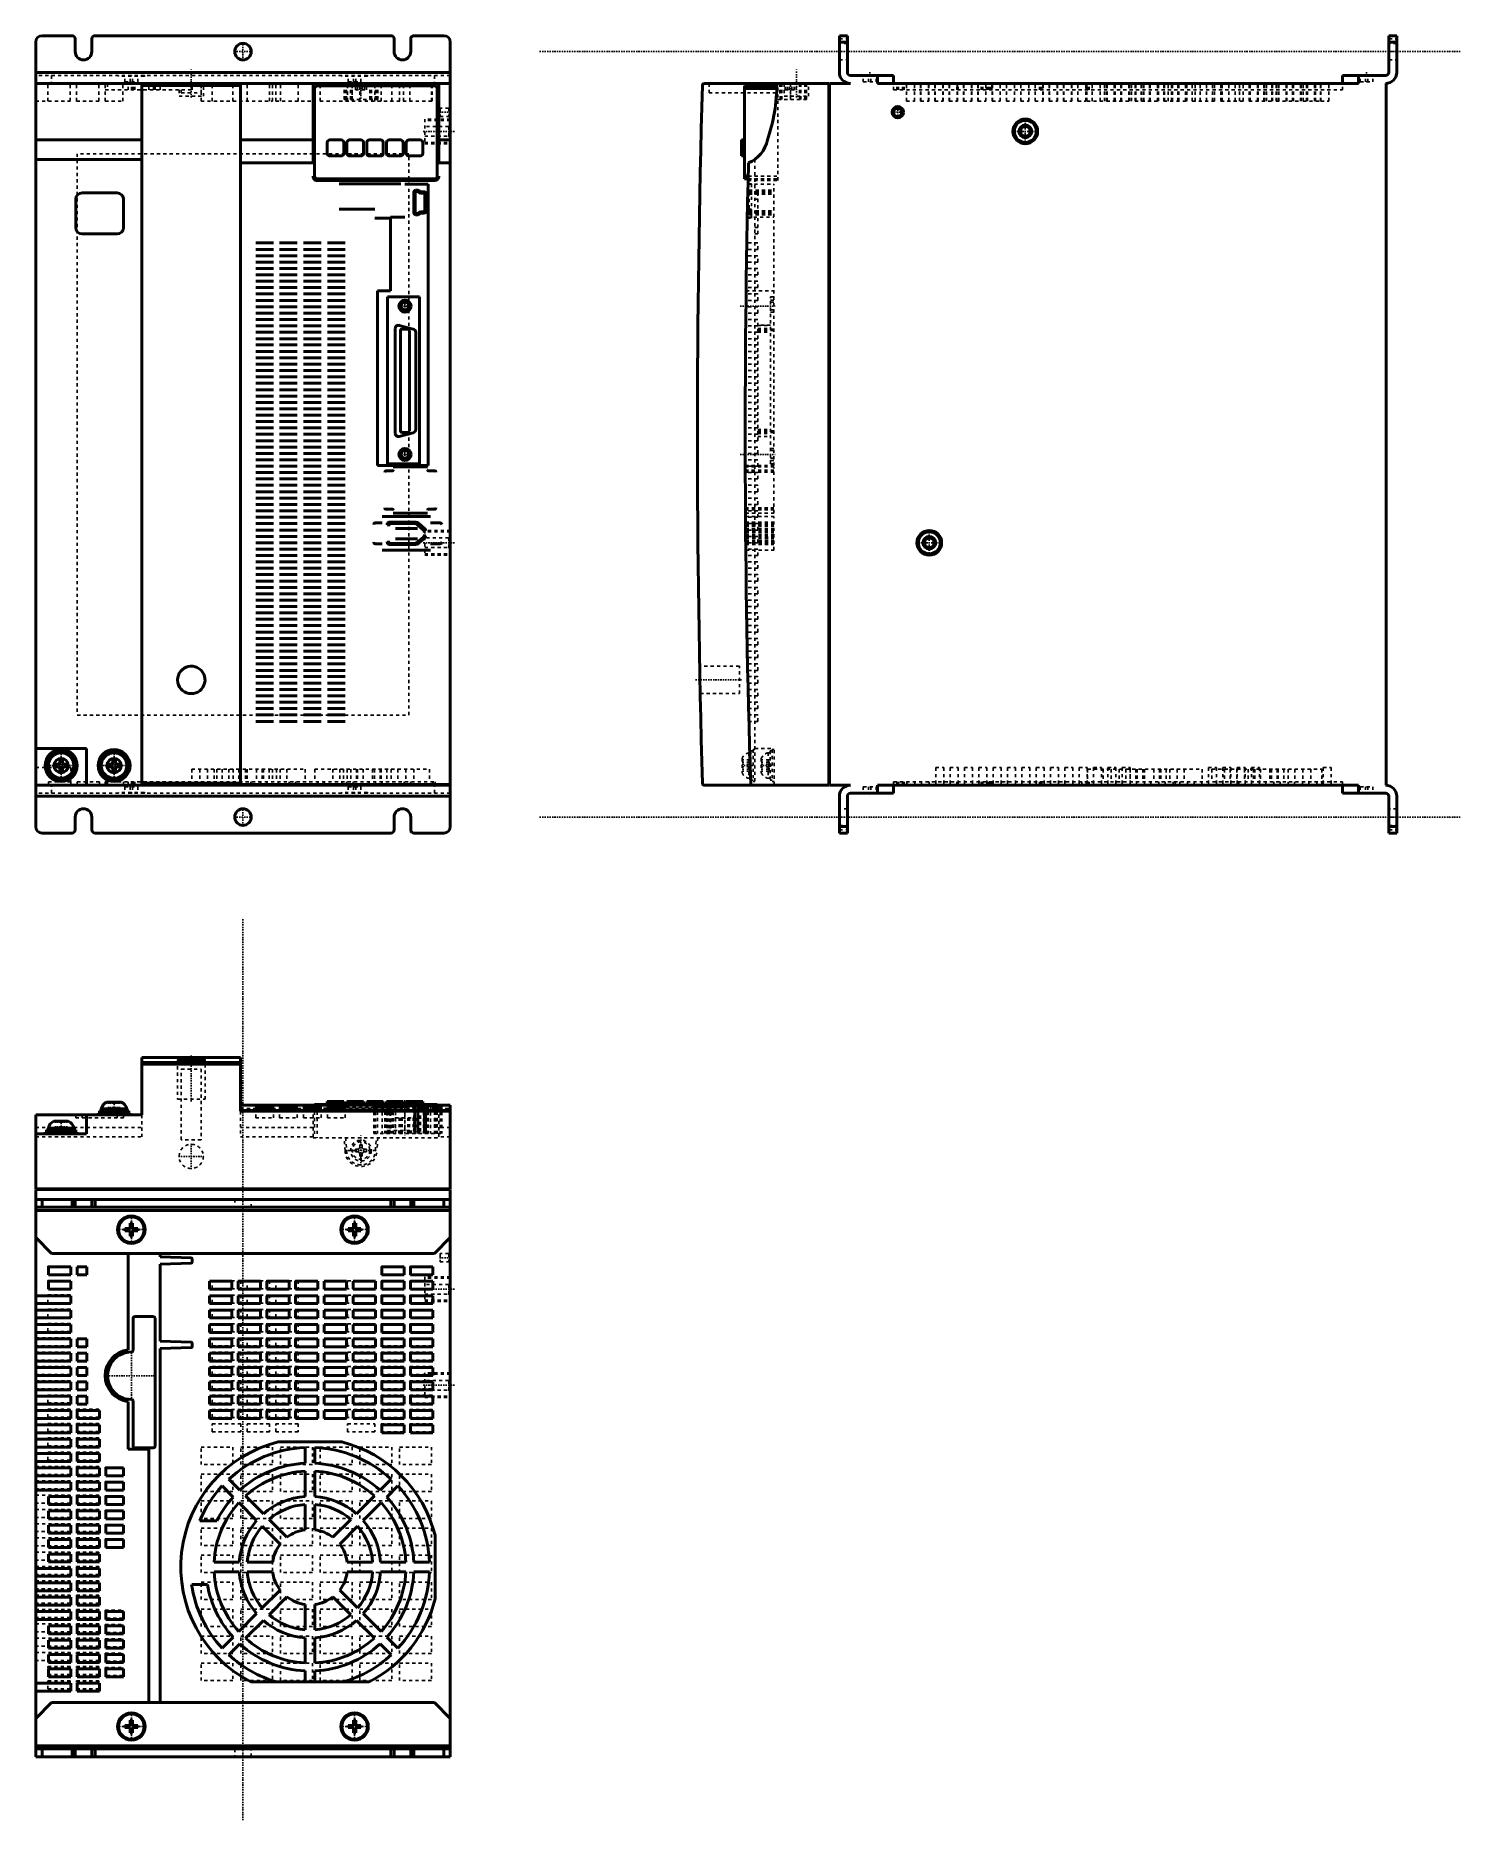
# Model space of a CAD drawing. Header units: millimetres. Extents: x 0 to 447, y -18 to 542.
import ezdxf

# ---------------------------------------------------------------- set-up
doc = ezdxf.new("R2010")
doc.units = ezdxf.units.MM
doc.linetypes.add('Center', pattern=[1.5, 0.45, -0.5, 0.05, -0.5])
doc.linetypes.add('Dashed', pattern=[2, 1, -1])
for name, color, linetype, lineweight in [('AM_4', 7, 'Continuous', 50), ('AM_6', 2, 'Continuous', 35), ('AM_7', 7, 'Center', 25), ('AM_9', 6, 'Dashed', 25)]:
    doc.layers.add(name, color=color, linetype=linetype, lineweight=lineweight)

# ---------------------------------------------------------------- blocks, each defined once
blk = doc.blocks.new('2_MFDLNA3SE_5_in_MFDLNA3SE_1100')
at = {"layer": 'AM_4'}
for p, q in [((64.21, 221.2), (33.33, 221.2)), ((33.33, 221.2), (33.33, 203.2)), ((33.33, 219.65), (64.21, 219.65)), ((33.33, 219.05), (64.21, 219.05)), ((64.21, 221.2), (64.21, 204.31)), ((26.83, 207.2), (22.33, 207.2)), ((91.4, 207.37), (96.6, 207.37)), ((91.4, 207.37), (91.4, 206.44)), ((92.2, 207.37), (92.2, 206.44)), ((95.8, 207.37), (95.8, 206.44)), ((96.6, 207.37), (96.6, 206.44)), ((97.6, 207.37), (102.8, 207.37)), ((97.6, 207.37), (97.6, 206.44)), ((98.4, 207.37), (98.4, 206.44)), ((102, 207.37), (102, 206.44)), ((102.8, 207.37), (102.8, 206.44)), ((103.8, 207.37), (109, 207.37)), ((103.8, 207.37), (103.8, 206.44)), ((104.6, 207.37), (104.6, 206.44)), ((108.2, 207.37), (108.2, 206.44)), ((109, 207.37), (109, 206.44)), ((110, 207.37), (115.2, 207.37)), ((110, 207.37), (110, 206.44)), ((110.8, 207.37), (110.8, 206.44)), ((114.4, 207.37), (114.4, 206.44)), ((115.2, 207.37), (115.2, 206.44)), ((116.2, 207.37), (121.4, 207.37)), ((116.2, 207.37), (116.2, 206.44)), ((117, 207.37), (117, 206.44)), ((120.6, 207.37), (120.6, 206.44)), ((121.4, 207.37), (121.4, 206.44)), ((0, 203.2), (0, 180)), ((0, 203.2), (33.33, 203.2)), ((15.88, 203.2), (15.88, 197.2)), ((19.58, 203.75), (19.58, 203.2)), ((29.58, 203.75), (19.58, 203.75)), ((19.98, 204.45), (19.98, 203.75)), ((29.18, 204.45), (19.98, 204.45)), ((20.58, 205.05), (20.58, 204.45)), ((28.58, 205.05), (20.58, 205.05)), ((28.58, 204.45), (28.58, 205.05)), ((29.18, 203.75), (29.18, 204.45)), ((29.58, 203.2), (29.58, 203.75)), ((64.21, 206.23), (74.52, 206.23)), ((130, 204.51), (64.21, 204.51)), ((130, 204.31), (64.21, 204.31)), ((82.02, 206.23), (68.98, 206.23)), ((68.98, 206.23), (74.52, 206.23)), ((74.52, 206.22), (68.98, 206.22)), ((68.98, 206.22), (74.52, 206.22)), ((74.52, 206.21), (68.98, 206.21)), ((68.98, 206.21), (74.52, 206.21)), ((74.52, 206.2), (68.98, 206.2)), ((68.98, 206.19), (74.52, 206.19)), ((74.52, 206.18), (68.98, 206.18)), ((68.98, 206.17), (74.52, 206.17)), ((74.52, 206.16), (68.98, 206.16)), ((68.98, 206.15), (74.52, 206.15)), ((74.52, 206.13), (68.98, 206.13)), ((68.98, 206.12), (74.52, 206.12)), ((74.52, 206.1), (68.98, 206.1)), ((68.98, 206.08), (74.52, 206.08)), ((74.52, 206.06), (68.98, 206.06)), ((68.98, 206.04), (74.52, 206.04)), ((74.52, 206.02), (68.98, 206.02)), ((68.98, 206), (74.52, 206)), ((74.52, 205.98), (68.98, 205.98)), ((68.98, 205.95), (74.52, 205.95)), ((74.52, 205.93), (68.98, 205.93)), ((68.98, 205.9), (74.52, 205.9)), ((74.52, 205.87), (68.98, 205.87)), ((68.98, 205.84), (74.52, 205.84)), ((74.52, 205.81), (68.98, 205.81)), ((68.98, 205.78), (74.52, 205.78)), ((74.52, 205.75), (68.98, 205.75)), ((68.98, 205.72), (74.52, 205.72)), ((74.52, 205.68), (68.98, 205.68)), ((68.98, 205.64), (74.52, 205.64)), ((74.52, 205.61), (68.98, 205.61)), ((68.98, 205.57), (74.52, 205.57)), ((74.52, 205.53), (68.98, 205.53)), ((68.98, 205.49), (74.52, 205.49)), ((74.52, 205.45), (68.98, 205.45)), ((68.98, 205.4), (74.52, 205.4)), ((74.52, 205.36), (68.98, 205.36)), ((68.98, 205.32), (74.52, 205.32)), ((74.52, 205.27), (68.98, 205.27)), ((68.98, 205.22), (74.52, 205.22)), ((74.52, 205.17), (68.98, 205.17)), ((68.98, 205.12), (74.52, 205.12)), ((74.52, 205.07), (68.98, 205.07)), ((89.52, 206.23), (76.48, 206.23)), ((76.48, 206.23), (82.02, 206.23)), ((82.02, 206.22), (76.48, 206.22)), ((76.48, 206.22), (82.02, 206.22)), ((82.02, 206.21), (76.48, 206.21)), ((76.48, 206.21), (82.02, 206.21)), ((82.02, 206.2), (76.48, 206.2)), ((76.48, 206.19), (82.02, 206.19)), ((82.02, 206.18), (76.48, 206.18)), ((76.48, 206.17), (82.02, 206.17)), ((82.02, 206.16), (76.48, 206.16)), ((76.48, 206.15), (82.02, 206.15)), ((82.02, 206.13), (76.48, 206.13)), ((76.48, 206.12), (82.02, 206.12)), ((82.02, 206.1), (76.48, 206.1)), ((76.48, 206.08), (82.02, 206.08)), ((82.02, 206.06), (76.48, 206.06)), ((76.48, 206.04), (82.02, 206.04)), ((82.02, 206.02), (76.48, 206.02)), ((76.48, 206), (82.02, 206)), ((82.02, 205.98), (76.48, 205.98)), ((76.48, 205.95), (82.02, 205.95)), ((82.02, 205.93), (76.48, 205.93)), ((76.48, 205.9), (82.02, 205.9)), ((82.02, 205.87), (76.48, 205.87)), ((76.48, 205.84), (82.02, 205.84)), ((82.02, 205.81), (76.48, 205.81)), ((76.48, 205.78), (82.02, 205.78)), ((82.02, 205.75), (76.48, 205.75)), ((76.48, 205.72), (82.02, 205.72)), ((82.02, 205.68), (76.48, 205.68)), ((76.48, 205.64), (82.02, 205.64)), ((82.02, 205.61), (76.48, 205.61)), ((76.48, 205.57), (82.02, 205.57)), ((82.02, 205.53), (76.48, 205.53)), ((76.48, 205.49), (82.02, 205.49)), ((82.02, 205.45), (76.48, 205.45)), ((76.48, 205.4), (82.02, 205.4)), ((82.02, 205.36), (76.48, 205.36)), ((76.48, 205.32), (82.02, 205.32)), ((82.02, 205.27), (76.48, 205.27)), ((76.48, 205.22), (82.02, 205.22)), ((82.02, 205.17), (76.48, 205.17)), ((76.48, 205.12), (82.02, 205.12)), ((82.02, 205.07), (76.48, 205.07)), ((83.98, 206.23), (97.02, 206.23)), ((83.98, 206.23), (89.52, 206.23)), ((89.52, 206.22), (83.98, 206.22)), ((83.98, 206.22), (89.52, 206.22)), ((89.52, 206.21), (83.98, 206.21)), ((83.98, 206.21), (89.52, 206.21)), ((89.52, 206.2), (83.98, 206.2)), ((83.98, 206.19), (89.52, 206.19)), ((89.52, 206.18), (83.98, 206.18)), ((83.98, 206.17), (89.52, 206.17)), ((89.52, 206.16), (83.98, 206.16)), ((83.98, 206.15), (89.52, 206.15)), ((89.52, 206.13), (83.98, 206.13)), ((83.98, 206.12), (89.52, 206.12)), ((89.52, 206.1), (83.98, 206.1)), ((83.98, 206.08), (89.52, 206.08)), ((89.52, 206.06), (83.98, 206.06)), ((83.98, 206.04), (89.52, 206.04)), ((89.52, 206.02), (83.98, 206.02)), ((83.98, 206), (89.52, 206)), ((89.52, 205.98), (83.98, 205.98)), ((83.98, 205.95), (89.52, 205.95)), ((89.52, 205.93), (83.98, 205.93)), ((83.98, 205.9), (89.52, 205.9)), ((89.52, 205.87), (83.98, 205.87)), ((83.98, 205.84), (89.52, 205.84)), ((89.52, 205.81), (83.98, 205.81)), ((83.98, 205.78), (89.52, 205.78)), ((89.52, 205.75), (83.98, 205.75)), ((83.98, 205.72), (89.52, 205.72)), ((89.52, 205.68), (83.98, 205.68)), ((83.98, 205.64), (89.52, 205.64)), ((89.52, 205.61), (83.98, 205.61)), ((83.98, 205.57), (89.52, 205.57)), ((89.52, 205.53), (83.98, 205.53)), ((83.98, 205.49), (89.52, 205.49)), ((89.52, 205.45), (83.98, 205.45)), ((83.98, 205.4), (89.52, 205.4)), ((89.52, 205.36), (83.98, 205.36)), ((83.98, 205.32), (89.52, 205.32)), ((89.52, 205.27), (83.98, 205.27)), ((83.98, 205.22), (89.52, 205.22)), ((89.52, 205.17), (83.98, 205.17)), ((83.98, 205.12), (89.52, 205.12)), ((89.52, 205.07), (83.98, 205.07)), ((87.46, 206.44), (87.46, 206.23)), ((87.46, 206.44), (125.94, 206.44)), ((88.26, 206.44), (88.26, 206.23)), ((107.22, 206.23), (91.48, 206.23)), ((91.48, 206.23), (97.02, 206.23)), ((97.02, 206.22), (91.48, 206.22)), ((91.48, 206.22), (97.02, 206.22)), ((97.02, 206.21), (91.48, 206.21)), ((91.48, 206.21), (97.02, 206.21)), ((97.02, 206.2), (91.48, 206.2)), ((91.48, 206.19), (97.02, 206.19)), ((97.02, 206.18), (91.48, 206.18)), ((91.48, 206.17), (97.02, 206.17)), ((97.02, 206.16), (91.48, 206.16)), ((91.48, 206.15), (97.02, 206.15)), ((97.02, 206.13), (91.48, 206.13)), ((91.48, 206.12), (97.02, 206.12)), ((97.02, 206.1), (91.48, 206.1)), ((91.48, 206.08), (97.02, 206.08)), ((97.02, 206.06), (91.48, 206.06)), ((91.48, 206.04), (97.02, 206.04)), ((97.02, 206.02), (91.48, 206.02)), ((91.48, 206), (97.02, 206)), ((97.02, 205.98), (91.48, 205.98)), ((91.48, 205.95), (97.02, 205.95)), ((97.02, 205.93), (91.48, 205.93)), ((91.48, 205.9), (97.02, 205.9)), ((97.02, 205.87), (91.48, 205.87)), ((91.48, 205.84), (97.02, 205.84)), ((97.02, 205.81), (91.48, 205.81)), ((91.48, 205.78), (97.02, 205.78)), ((97.02, 205.75), (91.48, 205.75)), ((91.48, 205.72), (97.02, 205.72)), ((97.02, 205.68), (91.48, 205.68)), ((91.48, 205.64), (97.02, 205.64)), ((97.02, 205.61), (91.48, 205.61)), ((91.48, 205.57), (97.02, 205.57)), ((97.02, 205.53), (91.48, 205.53)), ((91.48, 205.49), (97.02, 205.49)), ((97.02, 205.45), (91.48, 205.45)), ((91.48, 205.4), (97.02, 205.4)), ((97.02, 205.36), (91.48, 205.36)), ((91.48, 205.32), (97.02, 205.32)), ((97.02, 205.27), (91.48, 205.27)), ((91.48, 205.22), (97.02, 205.22)), ((97.02, 205.17), (91.48, 205.17)), ((91.48, 205.12), (97.02, 205.12)), ((97.02, 205.07), (91.48, 205.07)), ((106.55, 206.12), (106.55, 206.06)), ((108.6, 206.12), (106.55, 206.12)), ((106.55, 206.06), (108.6, 206.06)), ((107.22, 206.22), (123.02, 206.22)), ((123.8, 206.13), (108.6, 206.13)), ((108.6, 206.12), (108.6, 206.06)), ((108.6, 206.04), (123.8, 206.04)), ((110, 206.21), (110, 206.15)), ((111.9, 206.21), (110, 206.21)), ((110, 206.15), (111.9, 206.15)), ((110.2, 206.07), (110.2, 206.04)), ((121.96, 206.1), (110.57, 206.12)), ((111, 206.06), (121.96, 206.08)), ((111, 206.06), (111, 206.04)), ((111.4, 206.12), (111.4, 206.06)), ((121.56, 206.1), (111.4, 206.12)), ((111.4, 206.06), (121.56, 206.08)), ((111.9, 206.21), (111.9, 206.15)), ((112.1, 206.21), (112.1, 206.15)), ((122.9, 206.21), (112.1, 206.21)), ((112.1, 206.14), (122.9, 206.14)), ((119.7, 206.11), (112.8, 206.11)), ((112.8, 206.08), (112.8, 206.06)), ((112.8, 206.08), (119.7, 206.08)), ((118.69, 206.12), (118.69, 206.11)), ((119.09, 206.06), (119.09, 206.04)), ((119.68, 206.11), (119.68, 206.11)), ((120.08, 206.06), (120.08, 206.04)), ((121.56, 206.1), (121.56, 206.08)), ((121.96, 206.08), (121.96, 206.04)), ((122.3, 206.08), (122.3, 206.04)), ((122.9, 206.21), (122.9, 206.15)), ((125.5, 206.21), (122.9, 206.21)), ((130, 206.23), (123.02, 206.23)), ((123.1, 206.21), (123.1, 206.15)), ((123.1, 206.15), (125, 206.15)), ((123.8, 206.12), (123.8, 206.06)), ((126.8, 206.12), (123.8, 206.12)), ((123.8, 206.06), (126.8, 206.06)), ((125, 206.21), (125, 206.15)), ((125.14, 206.44), (125.14, 206.23)), ((125.94, 206.44), (125.94, 206.23)), ((126.8, 206.12), (126.8, 206.06)), ((130, 206.23), (130, 180)), ((0, 197.2), (15.88, 197.2)), ((2.98, 197.75), (2.98, 197.2)), ((12.98, 197.75), (2.98, 197.75)), ((3.38, 198.45), (3.38, 197.75)), ((12.58, 198.45), (3.38, 198.45)), ((3.98, 199.05), (3.98, 198.45)), ((11.98, 199.05), (3.98, 199.05)), ((10.23, 201.2), (5.73, 201.2)), ((11.98, 198.45), (11.98, 199.05)), ((12.58, 197.75), (12.58, 198.45)), ((12.98, 197.2), (12.98, 197.75)), ((0, 180), (130, 180)), ((0, 179.8), (0, 1.9)), ((0, 179.8), (130, 179.8)), ((13, 179.8), (13, 180)), ((117, 179.8), (117, 180)), ((130, 179.8), (130, 1.9)), ((0, 176.7), (130, 176.7)), ((130, 174.2), (0, 174.2)), ((2, 176.7), (2, 174.2)), ((11.4, 176.7), (11.4, 174.2)), ((12.4, 176.7), (12.4, 174.2)), ((17.6, 176.7), (17.6, 174.2)), ((18.6, 176.7), (18.6, 174.2)), ((111.4, 176.7), (111.4, 174.2)), ((112.4, 176.7), (112.4, 174.2)), ((117.6, 176.7), (117.6, 174.2)), ((118.6, 176.7), (118.6, 174.2)), ((128, 176.7), (128, 174.2)), ((130, 173.2), (0, 173.2)), ((29.65, 169.2), (30.35, 169.2)), ((29.65, 167.55), (29.65, 169.2)), ((30.35, 169.2), (30.35, 167.55)), ((99.65, 167.55), (99.65, 169.2)), ((99.65, 169.2), (100.35, 169.2)), ((100.35, 169.2), (100.35, 167.55)), ((0, 164.7), (5, 159.7)), ((28, 167.55), (29.65, 167.55)), ((28, 166.85), (28, 167.55)), ((29.65, 166.85), (28, 166.85)), ((29.65, 165.2), (29.65, 166.85)), ((30.35, 165.2), (29.65, 165.2)), ((30.35, 167.55), (32, 167.55)), ((32, 166.85), (30.35, 166.85)), ((30.35, 166.85), (30.35, 165.2)), ((32, 167.55), (32, 166.85)), ((98, 166.85), (98, 167.55)), ((98, 167.55), (99.65, 167.55)), ((99.65, 166.85), (98, 166.85)), ((99.65, 165.2), (99.65, 166.85)), ((100.35, 165.2), (99.65, 165.2)), ((100.35, 167.55), (102, 167.55)), ((102, 166.85), (100.35, 166.85)), ((100.35, 166.85), (100.35, 165.2)), ((102, 167.55), (102, 166.85)), ((125, 159.7), (130, 164.7)), ((125, 159.7), (5, 159.7)), ((29, 129.54), (29, 159.7)), ((39, 159.7), (39, 158.71)), ((39, 158.71), (48.84, 158.37)), ((48.84, 156.73), (39, 156.39)), ((49.03, 158.17), (49.03, 156.93)), ((4, 153), (4, 155.5)), ((4, 155.5), (11, 155.5)), ((11, 153), (4, 153)), ((11, 155.5), (11, 153)), ((13, 153), (13, 155.5)), ((13, 155.5), (16, 155.5)), ((16, 153), (13, 153)), ((16, 155.5), (16, 153)), ((39, 156.39), (39, 132.21)), ((108.5, 153), (108.5, 155.5)), ((108.5, 155.5), (115.5, 155.5)), ((115.5, 153), (108.5, 153)), ((115.5, 155.5), (115.5, 153)), ((117.5, 153), (117.5, 155.5)), ((117.5, 155.5), (124.5, 155.5)), ((124.5, 153), (117.5, 153)), ((124.5, 155.5), (124.5, 153)), ((0, 146.5), (11, 146.5)), ((4, 148.5), (4, 151)), ((4, 151), (11, 151)), ((11, 148.5), (4, 148.5)), ((11, 151), (11, 148.5)), ((11, 146.5), (11, 144)), ((54.5, 148.5), (54.5, 151)), ((54.5, 151), (61.5, 151)), ((61.5, 148.5), (54.5, 148.5)), ((54.5, 144), (54.5, 146.5)), ((54.5, 146.5), (61.5, 146.5)), ((61.5, 151), (61.5, 148.5)), ((61.5, 146.5), (61.5, 144)), ((63.5, 148.5), (63.5, 151)), ((63.5, 151), (70.5, 151)), ((70.5, 148.5), (63.5, 148.5)), ((63.5, 144), (63.5, 146.5)), ((63.5, 146.5), (70.5, 146.5)), ((70.5, 151), (70.5, 148.5)), ((70.5, 146.5), (70.5, 144)), ((72.5, 148.5), (72.5, 151)), ((72.5, 151), (79.5, 151)), ((79.5, 148.5), (72.5, 148.5)), ((72.5, 144), (72.5, 146.5)), ((72.5, 146.5), (79.5, 146.5)), ((79.5, 151), (79.5, 148.5)), ((79.5, 146.5), (79.5, 144)), ((81.5, 148.5), (81.5, 151)), ((81.5, 151), (88.5, 151)), ((88.5, 148.5), (81.5, 148.5)), ((81.5, 144), (81.5, 146.5)), ((81.5, 146.5), (88.5, 146.5)), ((88.5, 151), (88.5, 148.5)), ((88.5, 146.5), (88.5, 144)), ((90.5, 148.5), (90.5, 151)), ((90.5, 151), (97.5, 151)), ((97.5, 148.5), (90.5, 148.5)), ((90.5, 144), (90.5, 146.5)), ((90.5, 146.5), (97.5, 146.5)), ((97.5, 151), (97.5, 148.5)), ((97.5, 146.5), (97.5, 144)), ((99.5, 148.5), (99.5, 151)), ((99.5, 151), (106.5, 151)), ((106.5, 148.5), (99.5, 148.5)), ((99.5, 144), (99.5, 146.5)), ((99.5, 146.5), (106.5, 146.5)), ((106.5, 151), (106.5, 148.5)), ((106.5, 146.5), (106.5, 144)), ((108.5, 148.5), (108.5, 151)), ((108.5, 151), (115.5, 151)), ((115.5, 148.5), (108.5, 148.5)), ((108.5, 144), (108.5, 146.5)), ((108.5, 146.5), (115.5, 146.5)), ((115.5, 151), (115.5, 148.5)), ((115.5, 146.5), (115.5, 144)), ((117.5, 148.5), (117.5, 151)), ((117.5, 151), (124.5, 151)), ((124.5, 148.5), (117.5, 148.5)), ((117.5, 144), (117.5, 146.5)), ((117.5, 146.5), (124.5, 146.5)), ((124.5, 151), (124.5, 148.5)), ((124.5, 146.5), (124.5, 144)), ((11, 144), (0, 144)), ((0, 142), (11, 142)), ((11, 142), (11, 139.5)), ((31.05, 139.92), (36.95, 139.92)), ((61.5, 144), (54.5, 144)), ((54.5, 139.5), (54.5, 142)), ((54.5, 142), (61.5, 142)), ((61.5, 142), (61.5, 139.5)), ((70.5, 144), (63.5, 144)), ((63.5, 139.5), (63.5, 142)), ((63.5, 142), (70.5, 142)), ((70.5, 142), (70.5, 139.5)), ((79.5, 144), (72.5, 144)), ((72.5, 139.5), (72.5, 142)), ((72.5, 142), (79.5, 142)), ((79.5, 142), (79.5, 139.5)), ((88.5, 144), (81.5, 144)), ((81.5, 139.5), (81.5, 142)), ((81.5, 142), (88.5, 142)), ((88.5, 142), (88.5, 139.5)), ((97.5, 144), (90.5, 144)), ((90.5, 139.5), (90.5, 142)), ((90.5, 142), (97.5, 142)), ((97.5, 142), (97.5, 139.5)), ((106.5, 144), (99.5, 144)), ((99.5, 139.5), (99.5, 142)), ((99.5, 142), (106.5, 142)), ((106.5, 142), (106.5, 139.5)), ((115.5, 144), (108.5, 144)), ((108.5, 139.5), (108.5, 142)), ((108.5, 142), (115.5, 142)), ((115.5, 142), (115.5, 139.5)), ((124.5, 144), (117.5, 144)), ((117.5, 139.5), (117.5, 142)), ((117.5, 142), (124.5, 142)), ((124.5, 142), (124.5, 139.5)), ((11, 139.5), (0, 139.5)), ((0, 137.5), (11, 137.5)), ((11, 135), (0, 135)), ((11, 137.5), (11, 135)), ((30.55, 129.35), (30.55, 139.42)), ((37.45, 139.42), (37.45, 99.29)), ((61.5, 139.5), (54.5, 139.5)), ((54.5, 135), (54.5, 137.5)), ((54.5, 137.5), (61.5, 137.5)), ((61.5, 135), (54.5, 135)), ((61.5, 137.5), (61.5, 135)), ((70.5, 139.5), (63.5, 139.5)), ((63.5, 135), (63.5, 137.5)), ((63.5, 137.5), (70.5, 137.5)), ((70.5, 135), (63.5, 135)), ((70.5, 137.5), (70.5, 135)), ((79.5, 139.5), (72.5, 139.5)), ((72.5, 135), (72.5, 137.5)), ((72.5, 137.5), (79.5, 137.5)), ((79.5, 135), (72.5, 135)), ((79.5, 137.5), (79.5, 135)), ((88.5, 139.5), (81.5, 139.5)), ((81.5, 135), (81.5, 137.5)), ((81.5, 137.5), (88.5, 137.5)), ((88.5, 135), (81.5, 135)), ((88.5, 137.5), (88.5, 135)), ((97.5, 139.5), (90.5, 139.5)), ((90.5, 135), (90.5, 137.5)), ((90.5, 137.5), (97.5, 137.5)), ((97.5, 135), (90.5, 135)), ((97.5, 137.5), (97.5, 135)), ((106.5, 139.5), (99.5, 139.5)), ((99.5, 135), (99.5, 137.5)), ((99.5, 137.5), (106.5, 137.5)), ((106.5, 135), (99.5, 135)), ((106.5, 137.5), (106.5, 135)), ((115.5, 139.5), (108.5, 139.5)), ((108.5, 135), (108.5, 137.5)), ((108.5, 137.5), (115.5, 137.5)), ((115.5, 135), (108.5, 135)), ((115.5, 137.5), (115.5, 135)), ((124.5, 139.5), (117.5, 139.5)), ((117.5, 135), (117.5, 137.5)), ((117.5, 137.5), (124.5, 137.5)), ((124.5, 135), (117.5, 135)), ((124.5, 137.5), (124.5, 135)), ((0, 133), (11, 133)), ((11, 130.5), (0, 130.5)), ((11, 133), (11, 130.5)), ((13, 130.5), (13, 133)), ((13, 133), (16, 133)), ((16, 130.5), (13, 130.5)), ((16, 133), (16, 130.5)), ((39, 132.21), (48.84, 131.87)), ((48.84, 130.23), (39, 129.89)), ((39, 129.89), (39, 18.9)), ((49.03, 131.67), (49.03, 130.43)), ((54.5, 130.5), (54.5, 133)), ((54.5, 133), (61.5, 133)), ((61.5, 130.5), (54.5, 130.5)), ((61.5, 133), (61.5, 130.5)), ((63.5, 130.5), (63.5, 133)), ((63.5, 133), (70.5, 133)), ((70.5, 130.5), (63.5, 130.5)), ((70.5, 133), (70.5, 130.5)), ((72.5, 130.5), (72.5, 133)), ((72.5, 133), (79.5, 133)), ((79.5, 130.5), (72.5, 130.5)), ((79.5, 133), (79.5, 130.5)), ((81.5, 130.5), (81.5, 133)), ((81.5, 133), (88.5, 133)), ((88.5, 130.5), (81.5, 130.5)), ((88.5, 133), (88.5, 130.5)), ((90.5, 130.5), (90.5, 133)), ((90.5, 133), (97.5, 133)), ((97.5, 130.5), (90.5, 130.5)), ((97.5, 133), (97.5, 130.5)), ((99.5, 130.5), (99.5, 133)), ((99.5, 133), (106.5, 133)), ((106.5, 130.5), (99.5, 130.5)), ((106.5, 133), (106.5, 130.5)), ((108.5, 130.5), (108.5, 133)), ((108.5, 133), (115.5, 133)), ((115.5, 130.5), (108.5, 130.5)), ((115.5, 133), (115.5, 130.5)), ((117.5, 130.5), (117.5, 133)), ((117.5, 133), (124.5, 133)), ((124.5, 130.5), (117.5, 130.5)), ((124.5, 133), (124.5, 130.5)), ((0, 128.5), (11, 128.5)), ((11, 126), (0, 126)), ((0, 124), (11, 124)), ((11, 128.5), (11, 126)), ((11, 124), (11, 121.5)), ((13, 128.5), (16, 128.5)), ((13, 126), (13, 128.5)), ((16, 126), (13, 126)), ((13, 121.5), (13, 124)), ((13, 124), (16, 124)), ((16, 128.5), (16, 126)), ((16, 124), (16, 121.5)), ((54.5, 126), (54.5, 128.5)), ((54.5, 128.5), (61.5, 128.5)), ((61.5, 126), (54.5, 126)), ((54.5, 121.5), (54.5, 124)), ((54.5, 124), (61.5, 124)), ((61.5, 128.5), (61.5, 126)), ((61.5, 124), (61.5, 121.5)), ((63.5, 126), (63.5, 128.5)), ((63.5, 128.5), (70.5, 128.5)), ((70.5, 126), (63.5, 126)), ((63.5, 121.5), (63.5, 124)), ((63.5, 124), (70.5, 124)), ((70.5, 128.5), (70.5, 126)), ((70.5, 124), (70.5, 121.5)), ((72.5, 126), (72.5, 128.5)), ((72.5, 128.5), (79.5, 128.5)), ((79.5, 126), (72.5, 126)), ((72.5, 121.5), (72.5, 124)), ((72.5, 124), (79.5, 124)), ((79.5, 128.5), (79.5, 126)), ((79.5, 124), (79.5, 121.5)), ((81.5, 126), (81.5, 128.5)), ((81.5, 128.5), (88.5, 128.5)), ((88.5, 126), (81.5, 126)), ((81.5, 121.5), (81.5, 124)), ((81.5, 124), (88.5, 124)), ((88.5, 128.5), (88.5, 126)), ((88.5, 124), (88.5, 121.5)), ((90.5, 126), (90.5, 128.5)), ((90.5, 128.5), (97.5, 128.5)), ((97.5, 126), (90.5, 126)), ((90.5, 121.5), (90.5, 124)), ((90.5, 124), (97.5, 124)), ((97.5, 128.5), (97.5, 126)), ((97.5, 124), (97.5, 121.5)), ((99.5, 126), (99.5, 128.5)), ((99.5, 128.5), (106.5, 128.5)), ((106.5, 126), (99.5, 126)), ((99.5, 121.5), (99.5, 124)), ((99.5, 124), (106.5, 124)), ((106.5, 128.5), (106.5, 126)), ((106.5, 124), (106.5, 121.5)), ((108.5, 126), (108.5, 128.5)), ((108.5, 128.5), (115.5, 128.5)), ((115.5, 126), (108.5, 126)), ((108.5, 121.5), (108.5, 124)), ((108.5, 124), (115.5, 124)), ((115.5, 128.5), (115.5, 126)), ((115.5, 124), (115.5, 121.5)), ((117.5, 126), (117.5, 128.5)), ((117.5, 128.5), (124.5, 128.5)), ((124.5, 126), (117.5, 126)), ((117.5, 121.5), (117.5, 124)), ((117.5, 124), (124.5, 124)), ((124.5, 128.5), (124.5, 126)), ((124.5, 124), (124.5, 121.5)), ((11, 121.5), (0, 121.5)), ((0, 119.5), (11, 119.5)), ((11, 119.5), (11, 117)), ((16, 121.5), (13, 121.5)), ((13, 119.5), (16, 119.5)), ((13, 117), (13, 119.5)), ((16, 119.5), (16, 117)), ((61.5, 121.5), (54.5, 121.5)), ((54.5, 117), (54.5, 119.5)), ((54.5, 119.5), (61.5, 119.5)), ((61.5, 119.5), (61.5, 117)), ((70.5, 121.5), (63.5, 121.5)), ((63.5, 117), (63.5, 119.5)), ((63.5, 119.5), (70.5, 119.5)), ((70.5, 119.5), (70.5, 117)), ((79.5, 121.5), (72.5, 121.5)), ((72.5, 117), (72.5, 119.5)), ((72.5, 119.5), (79.5, 119.5)), ((79.5, 119.5), (79.5, 117)), ((88.5, 121.5), (81.5, 121.5)), ((81.5, 117), (81.5, 119.5)), ((81.5, 119.5), (88.5, 119.5)), ((88.5, 119.5), (88.5, 117)), ((97.5, 121.5), (90.5, 121.5)), ((90.5, 119.5), (97.5, 119.5)), ((90.5, 117), (90.5, 119.5)), ((97.5, 119.5), (97.5, 117)), ((106.5, 121.5), (99.5, 121.5)), ((99.5, 119.5), (106.5, 119.5)), ((99.5, 117), (99.5, 119.5)), ((106.5, 119.5), (106.5, 117)), ((115.5, 121.5), (108.5, 121.5)), ((108.5, 119.5), (115.5, 119.5)), ((108.5, 117), (108.5, 119.5)), ((115.5, 119.5), (115.5, 117)), ((124.5, 121.5), (117.5, 121.5)), ((117.5, 119.5), (124.5, 119.5)), ((117.5, 117), (117.5, 119.5)), ((124.5, 119.5), (124.5, 117)), ((11, 117), (0, 117)), ((0, 115), (11, 115)), ((11, 112.5), (0, 112.5)), ((11, 115), (11, 112.5)), ((16, 117), (13, 117)), ((13, 115), (16, 115)), ((13, 112.5), (13, 115)), ((16, 112.5), (13, 112.5)), ((16, 115), (16, 112.5)), ((29, 98.34), (29, 113.26)), ((30.55, 99.29), (30.55, 113.45)), ((61.5, 117), (54.5, 117)), ((54.5, 115), (61.5, 115)), ((54.5, 112.5), (54.5, 115)), ((61.5, 112.5), (54.5, 112.5)), ((61.5, 115), (61.5, 112.5)), ((70.5, 117), (63.5, 117)), ((63.5, 115), (70.5, 115)), ((63.5, 112.5), (63.5, 115)), ((70.5, 112.5), (63.5, 112.5)), ((70.5, 115), (70.5, 112.5)), ((79.5, 117), (72.5, 117)), ((72.5, 112.5), (72.5, 115)), ((72.5, 115), (79.5, 115)), ((79.5, 112.5), (72.5, 112.5)), ((79.5, 115), (79.5, 112.5)), ((88.5, 117), (81.5, 117)), ((81.5, 115), (88.5, 115)), ((81.5, 112.5), (81.5, 115)), ((88.5, 112.5), (81.5, 112.5)), ((88.5, 115), (88.5, 112.5)), ((97.5, 117), (90.5, 117)), ((90.5, 112.5), (90.5, 115)), ((90.5, 115), (97.5, 115)), ((97.5, 112.5), (90.5, 112.5)), ((97.5, 115), (97.5, 112.5)), ((106.5, 117), (99.5, 117)), ((99.5, 112.5), (99.5, 115)), ((99.5, 115), (106.5, 115)), ((106.5, 112.5), (99.5, 112.5)), ((106.5, 115), (106.5, 112.5)), ((115.5, 117), (108.5, 117)), ((108.5, 112.5), (108.5, 115)), ((108.5, 115), (115.5, 115)), ((115.5, 112.5), (108.5, 112.5)), ((115.5, 115), (115.5, 112.5)), ((124.5, 117), (117.5, 117)), ((117.5, 112.5), (117.5, 115)), ((117.5, 115), (124.5, 115)), ((124.5, 112.5), (117.5, 112.5)), ((124.5, 115), (124.5, 112.5)), ((0, 110.5), (11, 110.5)), ((11, 108), (0, 108)), ((11, 110.5), (11, 108)), ((13, 108), (13, 110.5)), ((13, 110.5), (20, 110.5)), ((20, 108), (13, 108)), ((20, 110.5), (20, 108)), ((54.5, 108), (54.5, 110.5)), ((54.5, 110.5), (61.5, 110.5)), ((61.5, 108), (54.5, 108)), ((61.5, 110.5), (61.5, 108)), ((63.5, 108), (63.5, 110.5)), ((63.5, 110.5), (70.5, 110.5)), ((70.5, 108), (63.5, 108)), ((70.5, 110.5), (70.5, 108)), ((72.5, 108), (72.5, 110.5)), ((72.5, 110.5), (79.5, 110.5)), ((79.5, 108), (72.5, 108)), ((79.5, 110.5), (79.5, 108)), ((81.5, 108), (81.5, 110.5)), ((81.5, 110.5), (88.5, 110.5)), ((88.5, 108), (81.5, 108)), ((88.5, 110.5), (88.5, 108)), ((90.5, 108), (90.5, 110.5)), ((90.5, 110.5), (97.5, 110.5)), ((97.5, 108), (90.5, 108)), ((97.5, 110.5), (97.5, 108)), ((99.5, 108), (99.5, 110.5)), ((99.5, 110.5), (106.5, 110.5)), ((106.5, 108), (99.5, 108)), ((106.5, 110.5), (106.5, 108)), ((108.5, 108), (108.5, 110.5)), ((108.5, 110.5), (115.5, 110.5)), ((115.5, 108), (108.5, 108)), ((115.5, 110.5), (115.5, 108)), ((117.5, 108), (117.5, 110.5)), ((117.5, 110.5), (124.5, 110.5)), ((124.5, 108), (117.5, 108)), ((124.5, 110.5), (124.5, 108)), ((0, 106), (11, 106)), ((11, 103.5), (0, 103.5)), ((0, 101.5), (11, 101.5)), ((11, 106), (11, 103.5)), ((11, 101.5), (11, 99)), ((13, 103.5), (13, 106)), ((13, 106), (20, 106)), ((20, 103.5), (13, 103.5)), ((13, 99), (13, 101.5)), ((13, 101.5), (20, 101.5)), ((20, 106), (20, 103.5)), ((20, 101.5), (20, 99)), ((108.5, 103.5), (108.5, 106)), ((108.5, 106), (115.5, 106)), ((115.5, 103.5), (108.5, 103.5)), ((115.5, 106), (115.5, 103.5)), ((117.5, 106), (124.5, 106)), ((117.5, 103.5), (117.5, 106)), ((124.5, 103.5), (117.5, 103.5)), ((124.5, 106), (124.5, 103.5)), ((11, 99), (0, 99)), ((0, 97), (11, 97)), ((11, 97), (11, 94.5)), ((20, 99), (13, 99)), ((13, 94.5), (13, 97)), ((13, 97), (20, 97)), ((20, 97), (20, 94.5)), ((35.5, 98.34), (29, 98.34)), ((36.95, 98.79), (31.05, 98.79)), ((35.5, 18.9), (35.5, 98.34)), ((76.02, 100.65), (95.98, 100.65)), ((84.5, 98.87), (84.5, 93.97)), ((87.5, 93.97), (87.5, 98.87)), ((11, 94.5), (0, 94.5)), ((0, 92.5), (11, 92.5)), ((11, 90), (0, 90)), ((11, 92.5), (11, 90)), ((20, 94.5), (13, 94.5)), ((13, 90), (13, 92.5)), ((13, 92.5), (20, 92.5)), ((20, 90), (13, 90)), ((20, 92.5), (20, 90)), ((22, 90), (22, 92.5)), ((22, 92.5), (27.5, 92.5)), ((27.5, 90), (22, 90)), ((27.5, 92.5), (27.5, 90)), ((84.5, 91.46), (84.5, 83.55)), ((87.5, 83.55), (87.5, 91.46)), ((0, 88), (11, 88)), ((11, 85.5), (0, 85.5)), ((11, 88), (11, 85.5)), ((13, 85.5), (13, 88)), ((13, 88), (20, 88)), ((20, 85.5), (13, 85.5)), ((20, 88), (20, 85.5)), ((22, 85.5), (22, 88)), ((22, 88), (27.5, 88)), ((27.5, 85.5), (22, 85.5)), ((27.5, 88), (27.5, 85.5)), ((58.44, 86.83), (61.91, 83.37)), ((64.03, 85.49), (60.57, 88.96)), ((111.43, 88.96), (107.97, 85.49)), ((110.09, 83.37), (113.56, 86.83)), ((4, 81), (4, 83.5)), ((4, 83.5), (11, 83.5)), ((11, 81), (4, 81)), ((4, 76.5), (4, 79)), ((4, 79), (11, 79)), ((11, 83.5), (11, 81)), ((11, 79), (11, 76.5)), ((13, 81), (13, 83.5)), ((13, 83.5), (20, 83.5)), ((20, 81), (13, 81)), ((13, 76.5), (13, 79)), ((13, 79), (20, 79)), ((20, 83.5), (20, 81)), ((20, 79), (20, 76.5)), ((22, 81), (22, 83.5)), ((22, 83.5), (27.5, 83.5)), ((27.5, 81), (22, 81)), ((22, 76.5), (22, 79)), ((22, 79), (27.5, 79)), ((27.5, 83.5), (27.5, 81)), ((27.5, 79), (27.5, 76.5)), ((63.68, 81.6), (69.28, 76)), ((71.4, 78.12), (65.8, 83.72)), ((84.5, 81.04), (84.5, 73.1)), ((87.5, 73.1), (87.5, 81.04)), ((106.2, 83.72), (100.6, 78.12)), ((102.72, 76), (108.32, 81.6)), ((11, 76.5), (4, 76.5)), ((4, 72), (4, 74.5)), ((4, 74.5), (11, 74.5)), ((11, 74.5), (11, 72)), ((20, 76.5), (13, 76.5)), ((13, 72), (13, 74.5)), ((13, 74.5), (20, 74.5)), ((20, 74.5), (20, 72)), ((27.5, 76.5), (22, 76.5)), ((22, 72), (22, 74.5)), ((22, 74.5), (27.5, 74.5)), ((27.5, 74.5), (27.5, 72)), ((56.8, 75.9), (51.42, 75.9)), ((71.05, 74.23), (76.66, 68.62)), ((78.78, 70.74), (73.17, 76.35)), ((98.83, 76.35), (93.22, 70.74)), ((95.34, 68.62), (100.95, 74.23)), ((11, 72), (4, 72)), ((4, 67.5), (4, 70)), ((4, 70), (11, 70)), ((11, 67.5), (4, 67.5)), ((11, 70), (11, 67.5)), ((20, 72), (13, 72)), ((13, 67.5), (13, 70)), ((13, 70), (20, 70)), ((20, 67.5), (13, 67.5)), ((20, 70), (20, 67.5)), ((27.5, 72), (22, 72)), ((22, 67.5), (22, 70)), ((22, 70), (27.5, 70)), ((27.5, 67.5), (22, 67.5)), ((27.5, 70), (27.5, 67.5)), ((125.25, 71.38), (125.25, 51.42)), ((4, 63), (4, 65.5)), ((4, 65.5), (11, 65.5)), ((11, 63), (4, 63)), ((11, 65.5), (11, 63)), ((13, 63), (13, 65.5)), ((13, 65.5), (20, 65.5)), ((20, 63), (13, 63)), ((20, 65.5), (20, 63)), ((63.85, 62.9), (55.94, 62.9)), ((74.3, 62.9), (66.36, 62.9)), ((105.64, 62.9), (97.7, 62.9)), ((116.06, 62.9), (108.15, 62.9)), ((123.47, 62.9), (118.57, 62.9)), ((0, 61), (11, 61)), ((11, 58.5), (0, 58.5)), ((0, 56.5), (11, 56.5)), ((11, 61), (11, 58.5)), ((11, 56.5), (11, 54)), ((13, 58.5), (13, 61)), ((13, 61), (20, 61)), ((20, 58.5), (13, 58.5)), ((13, 54), (13, 56.5)), ((13, 56.5), (20, 56.5)), ((20, 61), (20, 58.5)), ((20, 56.5), (20, 54)), ((55.94, 59.9), (63.85, 59.9)), ((66.36, 59.9), (74.3, 59.9)), ((97.7, 59.9), (105.64, 59.9)), ((108.15, 59.9), (116.06, 59.9)), ((118.57, 59.9), (123.47, 59.9)), ((11, 54), (0, 54)), ((0, 52), (11, 52)), ((11, 52), (11, 49.5)), ((20, 54), (13, 54)), ((13, 49.5), (13, 52)), ((13, 52), (20, 52)), ((20, 52), (20, 49.5)), ((48.91, 55.9), (53.87, 55.9)), ((76.66, 54.18), (71.05, 48.57)), ((73.17, 46.45), (78.78, 52.06)), ((93.22, 52.06), (98.83, 46.45)), ((100.95, 48.57), (95.34, 54.18)), ((11, 49.5), (0, 49.5)), ((0, 47.5), (11, 47.5)), ((11, 45), (0, 45)), ((11, 47.5), (11, 45)), ((20, 49.5), (13, 49.5)), ((13, 45), (13, 47.5)), ((13, 47.5), (20, 47.5)), ((20, 45), (13, 45)), ((20, 47.5), (20, 45)), ((22, 45), (22, 47.5)), ((22, 47.5), (27.5, 47.5)), ((27.5, 45), (22, 45)), ((27.5, 47.5), (27.5, 45)), ((69.28, 46.8), (63.68, 41.2)), ((84.5, 49.7), (84.5, 41.76)), ((87.5, 41.76), (87.5, 49.7)), ((108.32, 41.2), (102.72, 46.8)), ((4, 40.5), (4, 43)), ((4, 43), (11, 43)), ((11, 40.5), (4, 40.5)), ((11, 43), (11, 40.5)), ((13, 40.5), (13, 43)), ((13, 43), (20, 43)), ((20, 40.5), (13, 40.5)), ((20, 43), (20, 40.5)), ((22, 40.5), (22, 43)), ((22, 43), (27.5, 43)), ((27.5, 40.5), (22, 40.5)), ((27.5, 43), (27.5, 40.5)), ((61.91, 39.43), (58.44, 35.97)), ((65.8, 39.08), (71.4, 44.68)), ((84.5, 39.25), (84.5, 31.34)), ((87.5, 31.34), (87.5, 39.25)), ((100.6, 44.68), (106.2, 39.08)), ((113.56, 35.97), (110.09, 39.43)), ((4, 36), (4, 38.5)), ((4, 38.5), (11, 38.5)), ((11, 36), (4, 36)), ((4, 31.5), (4, 34)), ((4, 34), (11, 34)), ((11, 38.5), (11, 36)), ((11, 34), (11, 31.5)), ((13, 36), (13, 38.5)), ((13, 38.5), (20, 38.5)), ((20, 36), (13, 36)), ((13, 31.5), (13, 34)), ((13, 34), (20, 34)), ((20, 38.5), (20, 36)), ((20, 34), (20, 31.5)), ((22, 36), (22, 38.5)), ((22, 38.5), (27.5, 38.5)), ((27.5, 36), (22, 36)), ((22, 31.5), (22, 34)), ((22, 34), (27.5, 34)), ((27.5, 38.5), (27.5, 36)), ((27.5, 34), (27.5, 31.5)), ((60.57, 33.84), (64.03, 37.31)), ((107.97, 37.31), (111.43, 33.84)), ((11, 31.5), (4, 31.5)), ((4, 27), (4, 29.5)), ((4, 29.5), (11, 29.5)), ((11, 29.5), (11, 27)), ((20, 31.5), (13, 31.5)), ((13, 27), (13, 29.5)), ((13, 29.5), (20, 29.5)), ((20, 29.5), (20, 27)), ((27.5, 31.5), (22, 31.5)), ((22, 27), (22, 29.5)), ((22, 29.5), (27.5, 29.5)), ((27.5, 29.5), (27.5, 27)), ((84.5, 28.83), (84.5, 25.4)), ((87.5, 25.4), (87.5, 28.83)), ((0, 25), (11, 25)), ((11, 22.5), (0, 22.5)), ((11, 27), (4, 27)), ((11, 25), (11, 22.5)), ((20, 27), (13, 27)), ((13, 22.5), (13, 25)), ((13, 25), (20, 25)), ((20, 22.5), (13, 22.5)), ((20, 25), (20, 22.5)), ((27.5, 27), (22, 27)), ((104.55, 25.4), (67.45, 25.4)), ((5, 18.9), (0, 13.9)), ((125, 18.9), (5, 18.9)), ((130, 13.9), (125, 18.9)), ((28, 11.05), (28, 11.75)), ((28, 11.75), (29.65, 11.75)), ((29.65, 11.75), (29.65, 13.4)), ((29.65, 13.4), (30.35, 13.4)), ((30.35, 13.4), (30.35, 11.75)), ((30.35, 11.75), (32, 11.75)), ((32, 11.75), (32, 11.05)), ((98, 11.05), (98, 11.75)), ((98, 11.75), (99.65, 11.75)), ((99.65, 11.75), (99.65, 13.4)), ((99.65, 13.4), (100.35, 13.4)), ((100.35, 13.4), (100.35, 11.75)), ((100.35, 11.75), (102, 11.75)), ((102, 11.75), (102, 11.05)), ((29.65, 11.05), (28, 11.05)), ((29.65, 9.4), (29.65, 11.05)), ((30.35, 9.4), (29.65, 9.4)), ((32, 11.05), (30.35, 11.05)), ((30.35, 11.05), (30.35, 9.4)), ((99.65, 11.05), (98, 11.05)), ((99.65, 9.4), (99.65, 11.05)), ((100.35, 9.4), (99.65, 9.4)), ((102, 11.05), (100.35, 11.05)), ((100.35, 11.05), (100.35, 9.4)), ((130, 5.4), (0, 5.4)), ((0, 4.4), (130, 4.4)), ((130, 1.9), (0, 1.9)), ((2, 4.4), (2, 1.9)), ((11.4, 4.4), (11.4, 1.9)), ((12.4, 4.4), (12.4, 1.9)), ((17.6, 4.4), (17.6, 1.9)), ((18.6, 4.4), (18.6, 1.9)), ((111.4, 4.4), (111.4, 1.9)), ((112.4, 4.4), (112.4, 1.9)), ((117.6, 4.4), (117.6, 1.9)), ((118.6, 4.4), (118.6, 1.9)), ((128, 4.4), (128, 1.9))]:
    blk.add_line(p, q, dxfattribs=at)
for points in [[(44.5, 220.43), (44.56, 220.45), (44.74, 220.46), (45.04, 220.47), (45.44, 220.48), (45.94, 220.49), (46.52, 220.5), (47.17, 220.51), (47.86, 220.51), (48.57, 220.52), (49.3, 220.51), (50.01, 220.51), (50.68, 220.51), (51.31, 220.5), (51.86, 220.49), (52.32, 220.48), (52.69, 220.47), (52.94, 220.45), (53.08, 220.44), (53.1, 220.43)], [(53.1, 220.43), (53.09, 220.43), (52.98, 220.41), (52.76, 220.4), (52.42, 220.38), (51.98, 220.37), (51.45, 220.36), (50.84, 220.35), (50.18, 220.35), (49.48, 220.34), (48.75, 220.34), (48.03, 220.34), (47.33, 220.35), (46.68, 220.35), (46.08, 220.36), (45.56, 220.37), (45.13, 220.39), (44.81, 220.4), (44.6, 220.41), (44.5, 220.43)], [(106.55, 206.12), (106.38, 206.12), (106.24, 206.12), (106.13, 206.12), (106.06, 206.12), (106.05, 206.12)], [(106.05, 206.07), (106.08, 206.06), (106.16, 206.06), (106.28, 206.06), (106.44, 206.06), (106.55, 206.06)], [(110, 206.21), (109.83, 206.21), (109.69, 206.21), (109.58, 206.21), (109.51, 206.21), (109.5, 206.21)], [(109.5, 206.15), (109.53, 206.15), (109.61, 206.15), (109.73, 206.15), (109.89, 206.15), (110, 206.15)], [(110.57, 206.12), (110.5, 206.12), (110.32, 206.12), (110.22, 206.12), (110.2, 206.11)], [(110.2, 206.07), (110.25, 206.06), (110.38, 206.06), (110.58, 206.06), (110.82, 206.06), (111, 206.06)], [(111.4, 206.12), (111.14, 206.12), (110.9, 206.12), (110.72, 206.11), (110.62, 206.11), (110.6, 206.11)], [(110.6, 206.07), (110.65, 206.07), (110.78, 206.06), (110.98, 206.06), (111.22, 206.06), (111.4, 206.06)], [(111.9, 206.21), (111.97, 206.21), (112.02, 206.21), (112.07, 206.21), (112.1, 206.21), (112.1, 206.21)], [(112.1, 206.15), (112.09, 206.15), (112.06, 206.15), (112.01, 206.15), (111.94, 206.15), (111.9, 206.15)], [(121.9, 206.09), (121.84, 206.1), (121.68, 206.1), (121.56, 206.1)], [(121.56, 206.08), (121.77, 206.08), (121.88, 206.09), (121.9, 206.09)], [(122.3, 206.1), (122.24, 206.1), (122.08, 206.1), (121.96, 206.1)], [(121.96, 206.08), (122.17, 206.08), (122.28, 206.08), (122.3, 206.08)], [(123.1, 206.15), (123.03, 206.15), (122.98, 206.15), (122.93, 206.15), (122.9, 206.15), (122.9, 206.15)], [(125, 206.15), (125.17, 206.15), (125.31, 206.15), (125.42, 206.15), (125.49, 206.15), (125.5, 206.15)], [(127.3, 206.12), (127.27, 206.12), (127.19, 206.12), (127.07, 206.12), (126.91, 206.12), (126.8, 206.12)], [(126.8, 206.06), (126.97, 206.06), (127.11, 206.06), (127.22, 206.06), (127.29, 206.06), (127.3, 206.07)]]:
    blk.add_lwpolyline(points, dxfattribs=at)
for centre, radius in [((30, 167.2), 4.3), ((30, 167.2), 4), ((100, 167.2), 4.3), ((100, 167.2), 4), ((30, 11.4), 4.3), ((30, 11.4), 4), ((100, 11.4), 4.3), ((100, 11.4), 4)]:
    blk.add_circle(centre, radius, dxfattribs=at)
for centre, radius, start, end in [((23.47, 204.48), 2.95, 112.8217, 168.8904), ((25.69, 204.48), 2.95, 11.1096, 67.1783), ((6.87, 198.48), 2.95, 112.8217, 168.8904), ((9.09, 198.48), 2.95, 11.1096, 67.1783), ((48.83, 158.17), 0.2, 0, 88), ((48.83, 156.93), 0.2, 272, 0), ((31.05, 139.42), 0.5, 90, 180), ((36.95, 139.42), 0.5, 0, 90), ((30, 121.4), 8.2, 97.0047, 262.9953), ((30, 121.4), 7.45, 89.6396, 270.3604), ((30.05, 129.35), 0.5, 269.6396, 0), ((48.83, 131.67), 0.2, 0, 88), ((48.83, 130.43), 0.2, 272, 0), ((30.05, 113.45), 0.5, 0, 90.3604), ((31.05, 99.29), 0.5, 180, 270), ((36.95, 99.29), 0.5, 270, 0), ((86, 61.4), 40.5, 104.2721, 242.734), ((86, 61.4), 37.5, 92.2924, 132.7076), ((86, 61.4), 37.5, 47.2924, 87.7076), ((86, 61.4), 40.5, 14.2721, 75.7279), ((86, 61.4), 32.6, 92.6372, 132.3628), ((86, 61.4), 30.1, 92.8565, 132.1435), ((86, 61.4), 32.6, 47.6372, 87.3628), ((86, 61.4), 30.1, 47.8565, 87.1435), ((86, 61.4), 37.5, 137.2924, 157.2528), ((86, 61.4), 37.5, 2.2924, 42.7076), ((86, 61.4), 30.1, 137.8565, 177.1435), ((86, 61.4), 32.6, 137.6372, 153.5904), ((86, 61.4), 22.2, 93.8743, 131.1257), ((86, 61.4), 19.7, 94.3668, 130.6332), ((86, 61.4), 22.2, 48.8743, 86.1257), ((86, 61.4), 19.7, 49.3668, 85.6332), ((86, 61.4), 30.1, 2.8565, 42.1435), ((86, 61.4), 32.6, 2.6372, 42.3628), ((86, 61.4), 22.2, 138.8743, 176.1257), ((86, 61.4), 19.7, 139.3668, 175.6332), ((86, 61.4), 11.8, 97.3031, 127.6969), ((86, 61.4), 11.8, 52.3031, 82.6969), ((86, 61.4), 19.7, 4.3668, 40.6332), ((86, 61.4), 22.2, 3.8743, 41.1257), ((86, 61.4), 11.8, 142.3031, 172.6969), ((86, 61.4), 11.8, 7.3031, 37.6969), ((86, 61.4), 30.1, 182.8565, 222.1435), ((86, 61.4), 22.2, 183.8743, 221.1257), ((86, 61.4), 19.7, 184.3668, 220.6332), ((86, 61.4), 11.8, 187.3031, 217.6969), ((86, 61.4), 11.8, 322.3031, 352.6969), ((86, 61.4), 19.7, 319.3668, 355.6332), ((86, 61.4), 22.2, 318.8743, 356.1257), ((86, 61.4), 30.1, 317.8565, 357.1435), ((86, 61.4), 32.6, 317.6372, 357.3628), ((86, 61.4), 37.5, 317.2924, 357.7076), ((86, 61.4), 37.5, 188.4338, 222.7076), ((86, 61.4), 32.6, 189.7129, 222.3628), ((86, 61.4), 11.8, 232.3031, 262.6969), ((86, 61.4), 11.8, 277.3031, 307.6969), ((86, 61.4), 40.5, 297.266, 345.7279), ((86, 61.4), 19.7, 229.3668, 265.6332), ((86, 61.4), 19.7, 274.3668, 310.6332), ((86, 61.4), 22.2, 228.8743, 266.1257), ((86, 61.4), 22.2, 273.8743, 311.1257), ((86, 61.4), 37.5, 227.2924, 253.7398), ((86, 61.4), 32.6, 227.6372, 267.3628), ((86, 61.4), 30.1, 227.8565, 267.1435), ((86, 61.4), 30.1, 272.8565, 312.1435), ((86, 61.4), 32.6, 272.6372, 312.3628), ((86, 61.4), 37.5, 286.2602, 312.7076)]:
    blk.add_arc(centre, radius, start, end, dxfattribs=at)
at = {"layer": 'AM_7'}
for p, q in [((65, -18), (65, 265.06)), ((48.8, 207.41), (48.8, 221.99)), ((24.58, 207.4), (24.58, 203)), ((115.8, 207.8), (115.8, 196.8)), ((7.98, 201.4), (7.98, 197)), ((102, 187.28), (102, 196.73)), ((48.77, 186.18), (48.77, 194.16)), ((97.28, 192), (106.72, 192)), ((44.78, 190.17), (52.76, 190.17)), ((30, 162.69), (30, 171.72)), ((100, 162.69), (100, 171.72)), ((25.48, 167.2), (34.52, 167.2)), ((95.48, 167.2), (104.52, 167.2)), ((126.64, 158.4), (130.16, 158.4)), ((121.55, 148.5), (131.45, 148.5)), ((30, 113.58), (30, 129.22)), ((22.18, 121.4), (37.82, 121.4)), ((121.55, 118.4), (131.45, 118.4)), ((25.48, 11.4), (34.52, 11.4)), ((30, 6.88), (30, 15.91)), ((95.48, 11.4), (104.52, 11.4)), ((100, 6.88), (100, 15.91))]:
    blk.add_line(p, q, dxfattribs=at)
at = {"layer": 'AM_9'}
for p, q in [((44.5, 220.43), (44.5, 208.07)), ((53.1, 208.07), (53.1, 220.43)), ((45.65, 195.37), (45.65, 217.56)), ((45.65, 217.56), (51.89, 217.56)), ((51.89, 217.56), (51.89, 195.37)), ((22.83, 204.7), (22.83, 207.2)), ((23.48, 204.7), (23.48, 207.2)), ((24.18, 204.7), (24.18, 207.2)), ((24.98, 204.7), (24.98, 207.2)), ((25.68, 204.7), (25.68, 207.2)), ((26.33, 204.7), (26.33, 207.2)), ((44.5, 208.07), (53.1, 208.07)), ((12.57, 202.3), (12.57, 203.2)), ((12.57, 202.3), (27.54, 202.3)), ((14.57, 202.3), (14.57, 203.2)), ((22.83, 204.7), (26.33, 204.7)), ((25.54, 202.3), (25.54, 203.2)), ((27.54, 202.3), (27.54, 203.2)), ((33.33, 203.2), (33.33, 196.27)), ((64.21, 205.19), (86.96, 205.19)), ((64.21, 204.31), (64.21, 196.27)), ((68.98, 206.23), (68.98, 206.23)), ((68.98, 206.22), (68.98, 206.22)), ((68.98, 206.21), (68.98, 206.21)), ((68.98, 206.21), (74.52, 206.21)), ((68.98, 206.19), (68.98, 206.2)), ((68.98, 206.19), (74.52, 206.19)), ((68.98, 206.17), (68.98, 206.18)), ((68.98, 206.17), (74.52, 206.17)), ((68.98, 206.15), (68.98, 206.16)), ((68.98, 206.15), (74.52, 206.15)), ((68.98, 206.12), (68.98, 206.13)), ((68.98, 206.12), (74.52, 206.12)), ((68.98, 206.08), (68.98, 206.1)), ((68.98, 206.08), (74.52, 206.08)), ((68.98, 206.04), (68.98, 206.06)), ((68.98, 206.04), (74.52, 206.04)), ((68.98, 206), (68.98, 206.02)), ((68.98, 206), (74.52, 206)), ((68.98, 205.95), (68.98, 205.98)), ((68.98, 205.95), (74.52, 205.95)), ((68.98, 205.9), (68.98, 205.93)), ((68.98, 205.9), (74.52, 205.9)), ((68.98, 205.84), (68.98, 205.87)), ((68.98, 205.84), (74.52, 205.84)), ((68.98, 205.78), (68.98, 205.81)), ((68.98, 205.78), (74.52, 205.78)), ((68.98, 205.72), (68.98, 205.75)), ((68.98, 205.71), (74.52, 205.71)), ((68.98, 205.64), (68.98, 205.68)), ((68.98, 205.57), (68.98, 205.61)), ((68.98, 205.49), (68.98, 205.53)), ((68.98, 205.4), (68.98, 205.45)), ((68.98, 205.32), (68.98, 205.36)), ((68.98, 205.22), (68.98, 205.27)), ((68.98, 205.12), (68.98, 205.17)), ((68.98, 202.3), (68.98, 205.07)), ((68.98, 202.3), (74.52, 202.3)), ((74.52, 206.23), (74.52, 206.23)), ((74.52, 206.22), (74.52, 206.22)), ((74.52, 206.21), (74.52, 206.21)), ((74.52, 206.19), (74.52, 206.2)), ((74.52, 206.17), (74.52, 206.18)), ((74.52, 206.15), (74.52, 206.16)), ((74.52, 206.12), (74.52, 206.13)), ((74.52, 206.08), (74.52, 206.1)), ((74.52, 206.04), (74.52, 206.06)), ((74.52, 206), (74.52, 206.02)), ((74.52, 205.95), (74.52, 205.98)), ((74.52, 205.9), (74.52, 205.93)), ((74.52, 205.84), (74.52, 205.87)), ((74.52, 205.78), (74.52, 205.81)), ((74.52, 205.72), (74.52, 205.75)), ((74.52, 205.64), (74.52, 205.68)), ((74.52, 205.57), (74.52, 205.61)), ((74.52, 205.49), (74.52, 205.53)), ((74.52, 205.4), (74.52, 205.45)), ((74.52, 205.32), (74.52, 205.36)), ((74.52, 205.22), (74.52, 205.27)), ((74.52, 205.12), (74.52, 205.17)), ((74.52, 202.3), (74.52, 205.07)), ((76.48, 206.23), (76.48, 206.23)), ((76.48, 206.22), (76.48, 206.22)), ((76.48, 206.21), (76.48, 206.21)), ((76.48, 206.21), (82.02, 206.21)), ((76.48, 206.19), (76.48, 206.2)), ((76.48, 206.19), (82.02, 206.19)), ((76.48, 206.17), (76.48, 206.18)), ((76.48, 206.17), (82.02, 206.17)), ((76.48, 206.15), (76.48, 206.16)), ((76.48, 206.15), (82.02, 206.15)), ((76.48, 206.12), (76.48, 206.13)), ((76.48, 206.12), (82.02, 206.12)), ((76.48, 206.08), (76.48, 206.1)), ((76.48, 206.08), (82.02, 206.08)), ((76.48, 206.04), (76.48, 206.06)), ((76.48, 206.04), (82.02, 206.04)), ((76.48, 206), (76.48, 206.02)), ((76.48, 206), (82.02, 206)), ((76.48, 205.95), (76.48, 205.98)), ((76.48, 205.95), (82.02, 205.95)), ((76.48, 205.9), (76.48, 205.93)), ((76.48, 205.9), (82.02, 205.9)), ((76.48, 205.84), (76.48, 205.87)), ((76.48, 205.84), (82.02, 205.84)), ((76.48, 205.78), (76.48, 205.81)), ((76.48, 205.78), (82.02, 205.78)), ((76.48, 205.72), (76.48, 205.75)), ((76.48, 205.71), (82.02, 205.71)), ((76.48, 205.64), (76.48, 205.68)), ((76.48, 205.57), (76.48, 205.61)), ((76.48, 205.49), (76.48, 205.53)), ((76.48, 205.4), (76.48, 205.45)), ((76.48, 205.32), (76.48, 205.36)), ((76.48, 205.22), (76.48, 205.27)), ((76.48, 205.12), (76.48, 205.17)), ((76.48, 202.3), (76.48, 205.07)), ((76.48, 202.3), (82.02, 202.3)), ((82.02, 206.23), (82.02, 206.23)), ((82.02, 206.22), (82.02, 206.22)), ((82.02, 206.21), (82.02, 206.21)), ((82.02, 206.19), (82.02, 206.2)), ((82.02, 206.17), (82.02, 206.18)), ((82.02, 206.15), (82.02, 206.16)), ((82.02, 206.12), (82.02, 206.13)), ((82.02, 206.08), (82.02, 206.1)), ((82.02, 206.04), (82.02, 206.06)), ((82.02, 206), (82.02, 206.02)), ((82.02, 205.95), (82.02, 205.98)), ((82.02, 205.9), (82.02, 205.93)), ((82.02, 205.84), (82.02, 205.87)), ((82.02, 205.78), (82.02, 205.81)), ((82.02, 205.72), (82.02, 205.75)), ((82.02, 205.64), (82.02, 205.68)), ((82.02, 205.57), (82.02, 205.61)), ((82.02, 205.49), (82.02, 205.53)), ((82.02, 205.4), (82.02, 205.45)), ((82.02, 205.32), (82.02, 205.36)), ((82.02, 205.22), (82.02, 205.27)), ((82.02, 205.12), (82.02, 205.17)), ((82.02, 202.3), (82.02, 205.07)), ((83.98, 206.23), (83.98, 206.23)), ((83.98, 206.22), (83.98, 206.22)), ((83.98, 206.21), (83.98, 206.21)), ((83.98, 206.21), (89.52, 206.21)), ((83.98, 206.19), (83.98, 206.2)), ((83.98, 206.19), (89.52, 206.19)), ((83.98, 206.17), (83.98, 206.18)), ((83.98, 206.17), (89.52, 206.17)), ((83.98, 206.15), (83.98, 206.16)), ((83.98, 206.15), (89.52, 206.15)), ((83.98, 206.12), (83.98, 206.13)), ((83.98, 206.12), (89.52, 206.12)), ((83.98, 206.08), (83.98, 206.1)), ((83.98, 206.08), (89.52, 206.08)), ((83.98, 206.04), (83.98, 206.06)), ((83.98, 206.04), (89.52, 206.04)), ((83.98, 206), (83.98, 206.02)), ((83.98, 206), (89.52, 206)), ((83.98, 205.95), (83.98, 205.98)), ((83.98, 205.95), (89.52, 205.95)), ((83.98, 205.9), (83.98, 205.93)), ((83.98, 205.9), (89.52, 205.9)), ((83.98, 205.84), (83.98, 205.87)), ((83.98, 205.84), (89.52, 205.84)), ((83.98, 205.78), (83.98, 205.81)), ((83.98, 205.78), (89.52, 205.78)), ((83.98, 205.72), (83.98, 205.75)), ((83.98, 205.71), (89.52, 205.71)), ((83.98, 205.64), (83.98, 205.68)), ((83.98, 205.57), (83.98, 205.61)), ((83.98, 205.49), (83.98, 205.53)), ((83.98, 205.4), (83.98, 205.45)), ((83.98, 205.32), (83.98, 205.36)), ((83.98, 205.22), (83.98, 205.27)), ((83.98, 205.12), (83.98, 205.17)), ((83.98, 202.3), (83.98, 205.07)), ((83.98, 202.3), (89.52, 202.3)), ((86.96, 205.29), (86.96, 196)), ((87.46, 206.23), (87.46, 196)), ((88.26, 206.23), (88.26, 196)), ((88.26, 205.32), (125.14, 205.32)), ((89.52, 206.23), (89.52, 206.23)), ((89.52, 206.22), (89.52, 206.22)), ((89.52, 206.21), (89.52, 206.21)), ((89.52, 206.19), (89.52, 206.2)), ((89.52, 206.17), (89.52, 206.18)), ((89.52, 206.15), (89.52, 206.16)), ((89.52, 206.12), (89.52, 206.13)), ((89.52, 206.08), (89.52, 206.1)), ((89.52, 206.04), (89.52, 206.06)), ((89.52, 206), (89.52, 206.02)), ((89.52, 205.95), (89.52, 205.98)), ((89.52, 205.9), (89.52, 205.93)), ((89.52, 205.84), (89.52, 205.87)), ((89.52, 205.78), (89.52, 205.81)), ((89.52, 205.72), (89.52, 205.75)), ((89.52, 205.64), (89.52, 205.68)), ((89.52, 205.57), (89.52, 205.61)), ((89.52, 205.49), (89.52, 205.53)), ((89.52, 205.4), (89.52, 205.45)), ((89.52, 205.32), (89.52, 205.36)), ((89.52, 205.22), (89.52, 205.27)), ((89.52, 205.12), (89.52, 205.17)), ((89.52, 202.3), (89.52, 205.07)), ((91.48, 206.23), (91.48, 206.23)), ((91.48, 206.22), (91.48, 206.22)), ((91.48, 206.21), (91.48, 206.21)), ((91.48, 206.21), (97.02, 206.21)), ((91.48, 206.19), (91.48, 206.2)), ((91.48, 206.19), (97.02, 206.19)), ((91.48, 206.17), (91.48, 206.18)), ((91.48, 206.17), (97.02, 206.17)), ((91.48, 206.15), (91.48, 206.16)), ((91.48, 206.15), (97.02, 206.15)), ((91.48, 206.12), (91.48, 206.13)), ((91.48, 206.12), (97.02, 206.12)), ((91.48, 206.08), (91.48, 206.1)), ((91.48, 206.08), (97.02, 206.08)), ((91.48, 206.04), (91.48, 206.06)), ((91.48, 206.04), (97.02, 206.04)), ((91.48, 206), (91.48, 206.02)), ((91.48, 206), (97.02, 206)), ((91.48, 205.95), (91.48, 205.98)), ((91.48, 205.95), (97.02, 205.95)), ((91.48, 205.9), (91.48, 205.93)), ((91.48, 205.9), (97.02, 205.9)), ((91.48, 205.84), (91.48, 205.87)), ((91.48, 205.84), (97.02, 205.84)), ((91.48, 205.78), (91.48, 205.81)), ((91.48, 205.78), (97.02, 205.78)), ((91.48, 205.72), (91.48, 205.75)), ((91.48, 205.71), (97.02, 205.71)), ((91.48, 205.64), (91.48, 205.68)), ((91.48, 205.57), (91.48, 205.61)), ((91.48, 205.49), (91.48, 205.53)), ((91.48, 205.4), (91.48, 205.45)), ((91.48, 205.32), (91.48, 205.36)), ((91.48, 205.22), (91.48, 205.27)), ((91.48, 205.12), (91.48, 205.17)), ((91.48, 202.3), (91.48, 205.07)), ((91.48, 202.3), (97.02, 202.3)), ((95.19, 204.3), (95.19, 205.52)), ((106.39, 205.52), (95.19, 205.52)), ((95.19, 205.35), (114.5, 205.35)), ((95.19, 204.3), (114.5, 204.3)), ((97.02, 206.23), (97.02, 206.23)), ((97.02, 206.22), (97.02, 206.22)), ((97.02, 206.21), (97.02, 206.21)), ((97.02, 206.19), (97.02, 206.2)), ((97.02, 206.17), (97.02, 206.18)), ((97.02, 206.15), (97.02, 206.16)), ((97.02, 206.12), (97.02, 206.13)), ((97.02, 206.08), (97.02, 206.1)), ((97.02, 206.04), (97.02, 206.06)), ((97.02, 206), (97.02, 206.02)), ((97.02, 205.95), (97.02, 205.98)), ((97.02, 205.9), (97.02, 205.93)), ((97.02, 205.84), (97.02, 205.87)), ((97.02, 205.78), (97.02, 205.81)), ((97.02, 205.72), (97.02, 205.75)), ((97.02, 205.64), (97.02, 205.68)), ((97.02, 205.57), (97.02, 205.61)), ((97.02, 205.49), (97.02, 205.53)), ((97.02, 205.4), (97.02, 205.45)), ((97.02, 205.32), (97.02, 205.36)), ((97.02, 205.22), (97.02, 205.27)), ((97.02, 205.12), (97.02, 205.17)), ((97.02, 202.3), (97.02, 205.07)), ((106.05, 206.07), (106.05, 197.3)), ((106.39, 204.3), (106.39, 205.57)), ((111.28, 205.57), (106.39, 205.57)), ((106.55, 206.06), (106.55, 197.3)), ((107.22, 206.22), (107.22, 197.3)), ((111.28, 205.94), (107.22, 205.94)), ((108.6, 206.04), (108.6, 197.3)), ((109.5, 206.15), (109.5, 197.3)), ((110, 206.15), (110, 197.3)), ((110.2, 206.04), (110.2, 197.3)), ((110.6, 206.07), (110.6, 197.3)), ((111, 206.12), (111, 206.06)), ((111, 206.04), (111, 197.3)), ((111.28, 205.94), (111.28, 197.3)), ((111.4, 206.06), (111.4, 197.3)), ((111.9, 206.15), (111.9, 197.3)), ((112.1, 206.14), (112.1, 197.3)), ((112.75, 202.3), (119.15, 202.3)), ((112.75, 202.3), (112.75, 198.3)), ((112.8, 206.06), (112.8, 197.3)), ((114.01, 202.3), (114.01, 198.3)), ((114.4, 202.3), (114.4, 197.3)), ((114.5, 204.3), (114.5, 205.57)), ((115.72, 205.57), (114.5, 205.57)), ((114.9, 202.3), (114.9, 197.3)), ((115.72, 205.57), (115.72, 197.3)), ((123.02, 205.35), (115.72, 205.35)), ((116.7, 202.3), (116.7, 197.3)), ((117.2, 202.3), (117.2, 197.3)), ((118.41, 202.3), (118.41, 198.3)), ((118.55, 205), (118.55, 197.3)), ((118.55, 205), (122.45, 205)), ((118.69, 206.11), (118.69, 197.3)), ((118.95, 205), (118.95, 197.3)), ((119.09, 206.12), (119.09, 206.06)), ((119.09, 206.04), (119.09, 197.3)), ((119.15, 202.3), (119.15, 198.3)), ((119.25, 205), (119.25, 197.3)), ((119.68, 206.11), (119.68, 197.3)), ((119.7, 206.08), (119.7, 197.3)), ((119.79, 205), (119.79, 197.3)), ((120.01, 205), (120.01, 197.3)), ((120.08, 206.12), (120.08, 206.06)), ((120.08, 206.04), (120.08, 197.3)), ((120.21, 205), (120.21, 197.3)), ((120.29, 205), (120.29, 197.3)), ((120.49, 205), (120.49, 197.3)), ((120.71, 205), (120.71, 197.3)), ((121.56, 206.08), (121.56, 197.3)), ((121.72, 205), (121.72, 197.3)), ((121.75, 205), (121.75, 197.3)), ((121.9, 206.09), (121.9, 197.3)), ((121.96, 206.1), (121.96, 206.08)), ((121.96, 206.04), (121.96, 197.3)), ((122.05, 205), (122.05, 197.3)), ((122.3, 206.04), (122.3, 197.3)), ((122.45, 205), (122.45, 197.3)), ((122.9, 206.14), (122.9, 197.3)), ((123.02, 206.22), (123.02, 197.3)), ((123.1, 206.15), (123.1, 197.3)), ((123.8, 206.04), (123.8, 197.3)), ((125, 206.15), (125, 197.3)), ((125.14, 206.23), (125.14, 196)), ((125.5, 206.15), (125.5, 197.3)), ((125.94, 206.23), (125.94, 196)), ((126.44, 205.29), (126.44, 196)), ((126.44, 205.19), (130, 205.19)), ((126.8, 206.06), (126.8, 197.3)), ((127.3, 206.07), (127.3, 197.3)), ((0, 199.27), (33.33, 199.27)), ((0, 196.27), (33.33, 196.27)), ((6.23, 198.7), (6.23, 201.2)), ((6.23, 198.7), (9.73, 198.7)), ((6.88, 198.7), (6.88, 201.2)), ((7.58, 198.7), (7.58, 201.2)), ((8.38, 198.7), (8.38, 201.2)), ((9.08, 198.7), (9.08, 201.2)), ((9.73, 198.7), (9.73, 201.2)), ((86.96, 199.27), (64.21, 199.27)), ((86.96, 196.27), (64.21, 196.27)), ((86.96, 196), (126.44, 196)), ((97, 192), (96.72, 196)), ((97.22, 196), (97.5, 192.02)), ((106.05, 197.3), (127.3, 197.3)), ((106.5, 192.02), (106.78, 196)), ((107.28, 196), (107, 192)), ((110.3, 198.3), (120.3, 198.3)), ((110.3, 198.3), (110.3, 197.3)), ((113.9, 198.3), (113.9, 197.3)), ((114.6, 198.3), (114.6, 197.3)), ((117, 197.3), (117, 198.3)), ((117.7, 197.3), (117.7, 198.3)), ((120.3, 198.3), (120.3, 197.3)), ((130, 199.27), (126.44, 199.27)), ((130, 196.27), (126.44, 196.27)), ((51.89, 195.37), (45.65, 195.37)), ((100.25, 192.4), (100.9, 192.4)), ((100.25, 191.6), (100.25, 192.4)), ((100.9, 191.6), (100.25, 191.6)), ((101.6, 193.75), (102.4, 193.75)), ((101.6, 193.1), (101.6, 193.75)), ((101.6, 190.25), (101.6, 190.9)), ((102.4, 193.75), (102.4, 193.1)), ((102.4, 190.9), (102.4, 190.25)), ((103.1, 192.4), (103.75, 192.4)), ((103.75, 191.6), (103.1, 191.6)), ((103.75, 192.4), (103.75, 191.6)), ((102.4, 190.25), (101.6, 190.25)), ((62.4, 176.7), (62.4, 174.2)), ((67.6, 174.2), (67.6, 176.7)), ((129.5, 159.7), (126.8, 159.7)), ((126.8, 159.7), (126.8, 157.1)), ((126.8, 157.1), (129.5, 157.1)), ((130, 160.2), (129.5, 159.7)), ((129.5, 159.7), (129.5, 157.1)), ((129.5, 157.1), (130, 156.6)), ((3.85, 153.2), (3.85, 155.7)), ((3.85, 155.7), (10.85, 155.7)), ((10.85, 153.2), (3.85, 153.2)), ((3.85, 148.72), (3.85, 151.22)), ((3.85, 151.22), (10.85, 151.22)), ((10.85, 155.7), (10.85, 153.2)), ((10.85, 151.22), (10.85, 148.72)), ((55.36, 148.66), (55.36, 151.16)), ((55.36, 151.16), (64.36, 151.16)), ((64.36, 151.16), (64.36, 148.66)), ((66.31, 148.66), (66.31, 151.16)), ((66.31, 151.16), (73.31, 151.16)), ((73.31, 151.16), (73.31, 148.66)), ((75.27, 148.66), (75.27, 151.16)), ((75.27, 151.16), (82.27, 151.16)), ((82.27, 151.16), (82.27, 148.66)), ((97.82, 148.66), (97.82, 151.16)), ((97.82, 151.16), (106.32, 151.16)), ((106.32, 151.16), (106.32, 148.66)), ((108.31, 153.14), (108.31, 155.64)), ((108.31, 155.64), (115.31, 155.64)), ((115.31, 153.14), (108.31, 153.14)), ((108.31, 151.16), (115.31, 151.16)), ((108.31, 148.66), (108.31, 151.16)), ((115.31, 155.64), (115.31, 153.14)), ((115.31, 151.16), (115.31, 148.66)), ((117.27, 153.14), (117.27, 155.64)), ((117.27, 155.64), (124.27, 155.64)), ((124.27, 153.14), (117.27, 153.14)), ((117.27, 151.16), (124.27, 151.16)), ((117.27, 148.66), (117.27, 151.16)), ((130, 152.37), (122, 152.37)), ((122, 152.37), (122, 144.63)), ((130, 151.95), (122, 151.95)), ((124.27, 155.64), (124.27, 153.14)), ((124.27, 151.16), (124.27, 148.66)), ((10.85, 148.72), (3.85, 148.72)), ((3.85, 144.23), (3.85, 146.73)), ((3.85, 146.73), (10.85, 146.73)), ((10.85, 146.73), (10.85, 144.23)), ((64.36, 148.66), (55.36, 148.66)), ((55.36, 144.17), (55.36, 146.67)), ((55.36, 146.67), (64.36, 146.67)), ((64.36, 146.67), (64.36, 144.17)), ((73.31, 148.66), (66.31, 148.66)), ((66.31, 144.17), (66.31, 146.67)), ((66.31, 146.67), (73.31, 146.67)), ((73.31, 146.67), (73.31, 144.17)), ((82.27, 148.66), (75.27, 148.66)), ((75.27, 144.17), (75.27, 146.67)), ((75.27, 146.67), (82.27, 146.67)), ((82.27, 146.67), (82.27, 144.17)), ((106.32, 148.66), (97.82, 148.66)), ((97.82, 144.17), (97.82, 146.67)), ((97.82, 146.67), (106.32, 146.67)), ((106.32, 146.67), (106.32, 144.17)), ((115.31, 148.66), (108.31, 148.66)), ((108.31, 146.67), (115.31, 146.67)), ((108.31, 144.17), (108.31, 146.67)), ((115.31, 146.67), (115.31, 144.17)), ((124.27, 148.66), (117.27, 148.66)), ((117.27, 146.67), (124.27, 146.67)), ((117.27, 144.17), (117.27, 146.67)), ((129.5, 150), (122, 150)), ((122, 147), (129.5, 147)), ((124.27, 146.67), (124.27, 144.17)), ((130, 150.5), (129.5, 150)), ((129.5, 150), (129.5, 147)), ((129.5, 147), (130, 146.5)), ((10.85, 144.23), (3.85, 144.23)), ((3.85, 139.75), (3.85, 142.25)), ((3.85, 142.25), (10.85, 142.25)), ((10.85, 142.25), (10.85, 139.75)), ((64.36, 144.17), (55.36, 144.17)), ((55.36, 139.69), (55.36, 142.19)), ((55.36, 142.19), (64.36, 142.19)), ((64.36, 142.19), (64.36, 139.69)), ((73.31, 144.17), (66.31, 144.17)), ((66.31, 139.69), (66.31, 142.19)), ((66.31, 142.19), (73.31, 142.19)), ((73.31, 142.19), (73.31, 139.69)), ((82.27, 144.17), (75.27, 144.17)), ((75.27, 139.69), (75.27, 142.19)), ((75.27, 142.19), (82.27, 142.19)), ((82.27, 142.19), (82.27, 139.69)), ((106.32, 144.17), (97.82, 144.17)), ((97.82, 139.69), (97.82, 142.19)), ((97.82, 142.19), (106.32, 142.19)), ((106.32, 142.19), (106.32, 139.69)), ((115.31, 144.17), (108.31, 144.17)), ((108.31, 139.69), (108.31, 142.19)), ((108.31, 142.19), (115.31, 142.19)), ((115.31, 142.19), (115.31, 139.69)), ((124.27, 144.17), (117.27, 144.17)), ((117.27, 139.69), (117.27, 142.19)), ((117.27, 142.19), (124.27, 142.19)), ((122, 145.05), (130, 145.05)), ((122, 144.63), (130, 144.63)), ((124.27, 142.19), (124.27, 139.69)), ((10.85, 139.75), (3.85, 139.75)), ((3.85, 135.27), (3.85, 137.77)), ((3.85, 137.77), (10.85, 137.77)), ((10.85, 135.27), (3.85, 135.27)), ((10.85, 137.77), (10.85, 135.27)), ((64.36, 139.69), (55.36, 139.69)), ((55.36, 135.21), (55.36, 137.71)), ((55.36, 137.71), (64.36, 137.71)), ((64.36, 135.21), (55.36, 135.21)), ((64.36, 137.71), (64.36, 135.21)), ((73.31, 139.69), (66.31, 139.69)), ((66.31, 137.71), (73.31, 137.71)), ((66.31, 135.21), (66.31, 137.71)), ((73.31, 135.21), (66.31, 135.21)), ((73.31, 137.71), (73.31, 135.21)), ((82.27, 139.69), (75.27, 139.69)), ((75.27, 135.21), (75.27, 137.71)), ((75.27, 137.71), (82.27, 137.71)), ((82.27, 135.21), (75.27, 135.21)), ((82.27, 137.71), (82.27, 135.21)), ((106.32, 139.69), (97.82, 139.69)), ((97.82, 137.71), (106.32, 137.71)), ((97.82, 135.21), (97.82, 137.71)), ((106.32, 135.21), (97.82, 135.21)), ((106.32, 137.71), (106.32, 135.21)), ((115.31, 139.69), (108.31, 139.69)), ((108.31, 137.71), (115.31, 137.71)), ((108.31, 135.21), (108.31, 137.71)), ((115.31, 135.21), (108.31, 135.21)), ((115.31, 137.71), (115.31, 135.21)), ((124.27, 139.69), (117.27, 139.69)), ((117.27, 135.21), (117.27, 137.71)), ((117.27, 137.71), (124.27, 137.71)), ((124.27, 135.21), (117.27, 135.21)), ((124.27, 137.71), (124.27, 135.21)), ((0, 133.28), (10.85, 133.28)), ((10.85, 130.78), (0, 130.78)), ((0, 128.8), (10.85, 128.8)), ((10.85, 133.28), (10.85, 130.78)), ((10.85, 128.8), (10.85, 126.3)), ((55.36, 130.72), (55.36, 133.22)), ((55.36, 133.22), (64.36, 133.22)), ((64.36, 130.72), (55.36, 130.72)), ((55.36, 126.24), (55.36, 128.74)), ((55.36, 128.74), (64.36, 128.74)), ((64.36, 133.22), (64.36, 130.72)), ((64.36, 128.74), (64.36, 126.24)), ((66.31, 130.72), (66.31, 133.22)), ((66.31, 133.22), (73.31, 133.22)), ((73.31, 130.72), (66.31, 130.72)), ((66.31, 128.74), (73.31, 128.74)), ((66.31, 126.24), (66.31, 128.74)), ((73.31, 133.22), (73.31, 130.72)), ((73.31, 128.74), (73.31, 126.24)), ((75.27, 130.72), (75.27, 133.22)), ((75.27, 133.22), (82.27, 133.22)), ((82.27, 130.72), (75.27, 130.72)), ((75.27, 126.24), (75.27, 128.74)), ((75.27, 128.74), (82.27, 128.74)), ((82.27, 133.22), (82.27, 130.72)), ((82.27, 128.74), (82.27, 126.24)), ((97.82, 130.72), (97.82, 133.22)), ((97.82, 133.22), (106.32, 133.22)), ((106.32, 130.72), (97.82, 130.72)), ((97.82, 126.24), (97.82, 128.74)), ((97.82, 128.74), (106.32, 128.74)), ((106.32, 133.22), (106.32, 130.72)), ((106.32, 128.74), (106.32, 126.24)), ((108.31, 130.72), (108.31, 133.22)), ((108.31, 133.22), (115.31, 133.22)), ((115.31, 130.72), (108.31, 130.72)), ((108.31, 126.24), (108.31, 128.74)), ((108.31, 128.74), (115.31, 128.74)), ((115.31, 133.22), (115.31, 130.72)), ((115.31, 128.74), (115.31, 126.24)), ((117.27, 133.22), (124.27, 133.22)), ((117.27, 130.72), (117.27, 133.22)), ((124.27, 130.72), (117.27, 130.72)), ((117.27, 128.74), (124.27, 128.74)), ((117.27, 126.24), (117.27, 128.74)), ((124.27, 133.22), (124.27, 130.72)), ((124.27, 128.74), (124.27, 126.24)), ((10.85, 126.3), (0, 126.3)), ((0, 124.32), (10.85, 124.32)), ((10.85, 124.32), (10.85, 121.82)), ((64.36, 126.24), (55.36, 126.24)), ((55.36, 124.26), (64.36, 124.26)), ((55.36, 121.76), (55.36, 124.26)), ((64.36, 124.26), (64.36, 121.76)), ((73.31, 126.24), (66.31, 126.24)), ((66.31, 121.76), (66.31, 124.26)), ((66.31, 124.26), (73.31, 124.26)), ((73.31, 124.26), (73.31, 121.76)), ((82.27, 126.24), (75.27, 126.24)), ((75.27, 121.76), (75.27, 124.26)), ((75.27, 124.26), (82.27, 124.26)), ((82.27, 124.26), (82.27, 121.76)), ((106.32, 126.24), (97.82, 126.24)), ((97.82, 121.76), (97.82, 124.26)), ((97.82, 124.26), (106.32, 124.26)), ((106.32, 124.26), (106.32, 121.76)), ((115.31, 126.24), (108.31, 126.24)), ((108.31, 121.76), (108.31, 124.26)), ((108.31, 124.26), (115.31, 124.26)), ((115.31, 124.26), (115.31, 121.76)), ((124.27, 126.24), (117.27, 126.24)), ((117.27, 124.26), (124.27, 124.26)), ((117.27, 121.76), (117.27, 124.26)), ((124.27, 124.26), (124.27, 121.76)), ((10.85, 121.82), (0, 121.82)), ((0, 119.84), (10.85, 119.84)), ((10.85, 119.84), (10.85, 117.34)), ((64.36, 121.76), (55.36, 121.76)), ((55.36, 119.77), (64.36, 119.77)), ((55.36, 117.27), (55.36, 119.77)), ((64.36, 119.77), (64.36, 117.27)), ((73.31, 121.76), (66.31, 121.76)), ((66.31, 119.77), (73.31, 119.77)), ((66.31, 117.27), (66.31, 119.77)), ((73.31, 119.77), (73.31, 117.27)), ((82.27, 121.76), (75.27, 121.76)), ((75.27, 117.27), (75.27, 119.77)), ((75.27, 119.77), (82.27, 119.77)), ((82.27, 119.77), (82.27, 117.27)), ((106.32, 121.76), (97.82, 121.76)), ((97.82, 117.27), (97.82, 119.77)), ((97.82, 119.77), (106.32, 119.77)), ((106.32, 119.77), (106.32, 117.27)), ((115.31, 121.76), (108.31, 121.76)), ((108.31, 119.77), (115.31, 119.77)), ((108.31, 117.27), (108.31, 119.77)), ((115.31, 119.77), (115.31, 117.27)), ((124.27, 121.76), (117.27, 121.76)), ((117.27, 119.77), (124.27, 119.77)), ((117.27, 117.27), (117.27, 119.77)), ((130, 122.27), (122, 122.27)), ((122, 122.27), (122, 114.53)), ((130, 121.85), (122, 121.85)), ((129.5, 119.9), (122, 119.9)), ((124.27, 119.77), (124.27, 117.27)), ((130, 120.4), (129.5, 119.9)), ((129.5, 119.9), (129.5, 116.9)), ((10.85, 117.34), (0, 117.34)), ((3.85, 112.85), (3.85, 115.35)), ((3.85, 115.35), (10.85, 115.35)), ((10.85, 112.85), (3.85, 112.85)), ((10.85, 115.35), (10.85, 112.85)), ((64.36, 117.27), (55.36, 117.27)), ((55.36, 112.79), (55.36, 115.29)), ((55.36, 115.29), (64.36, 115.29)), ((64.36, 112.79), (55.36, 112.79)), ((64.36, 115.29), (64.36, 112.79)), ((73.31, 117.27), (66.31, 117.27)), ((66.31, 112.79), (66.31, 115.29)), ((66.31, 115.29), (73.31, 115.29)), ((73.31, 112.79), (66.31, 112.79)), ((73.31, 115.29), (73.31, 112.79)), ((82.27, 117.27), (75.27, 117.27)), ((75.27, 115.29), (82.27, 115.29)), ((75.27, 112.79), (75.27, 115.29)), ((82.27, 112.79), (75.27, 112.79)), ((82.27, 115.29), (82.27, 112.79)), ((106.32, 117.27), (97.82, 117.27)), ((97.82, 112.79), (97.82, 115.29)), ((97.82, 115.29), (106.32, 115.29)), ((106.32, 112.79), (97.82, 112.79)), ((106.32, 115.29), (106.32, 112.79)), ((115.31, 117.27), (108.31, 117.27)), ((108.31, 112.79), (108.31, 115.29)), ((108.31, 115.29), (115.31, 115.29)), ((115.31, 112.79), (108.31, 112.79)), ((115.31, 115.29), (115.31, 112.79)), ((124.27, 117.27), (117.27, 117.27)), ((117.27, 112.79), (117.27, 115.29)), ((117.27, 115.29), (124.27, 115.29)), ((124.27, 112.79), (117.27, 112.79)), ((122, 116.9), (129.5, 116.9)), ((122, 114.95), (130, 114.95)), ((122, 114.53), (130, 114.53)), ((124.27, 115.29), (124.27, 112.79)), ((129.5, 116.9), (130, 116.4)), ((3.85, 108.37), (3.85, 110.87)), ((3.85, 110.87), (10.85, 110.87)), ((10.85, 108.37), (3.85, 108.37)), ((3.85, 103.89), (3.85, 106.39)), ((3.85, 106.39), (10.85, 106.39)), ((10.85, 110.87), (10.85, 108.37)), ((10.85, 106.39), (10.85, 103.89)), ((12.82, 108.37), (12.82, 110.87)), ((12.82, 110.87), (19.82, 110.87)), ((19.82, 108.37), (12.82, 108.37)), ((12.82, 103.89), (12.82, 106.39)), ((12.82, 106.39), (19.82, 106.39)), ((19.82, 110.87), (19.82, 108.37)), ((19.82, 106.39), (19.82, 103.89)), ((55.36, 108.31), (55.36, 110.81)), ((55.36, 110.81), (64.36, 110.81)), ((64.36, 108.31), (55.36, 108.31)), ((55.36, 106.33), (64.36, 106.33)), ((55.36, 103.83), (55.36, 106.33)), ((64.36, 110.81), (64.36, 108.31)), ((64.36, 106.33), (64.36, 103.83)), ((66.31, 108.31), (66.31, 110.81)), ((66.31, 110.81), (73.31, 110.81)), ((73.31, 108.31), (66.31, 108.31)), ((66.31, 106.33), (73.31, 106.33)), ((66.31, 103.83), (66.31, 106.33)), ((73.31, 110.81), (73.31, 108.31)), ((73.31, 106.33), (73.31, 103.83)), ((75.27, 108.31), (75.27, 110.81)), ((75.27, 110.81), (82.27, 110.81)), ((82.27, 108.31), (75.27, 108.31)), ((75.27, 103.83), (75.27, 106.33)), ((75.27, 106.33), (82.27, 106.33)), ((82.27, 110.81), (82.27, 108.31)), ((82.27, 106.33), (82.27, 103.83)), ((97.82, 110.81), (106.32, 110.81)), ((97.82, 108.31), (97.82, 110.81)), ((106.32, 108.31), (97.82, 108.31)), ((97.82, 106.33), (106.32, 106.33)), ((97.82, 103.83), (97.82, 106.33)), ((106.32, 110.81), (106.32, 108.31)), ((106.32, 106.33), (106.32, 103.83)), ((108.31, 108.31), (108.31, 110.81)), ((108.31, 110.81), (115.31, 110.81)), ((115.31, 108.31), (108.31, 108.31)), ((108.31, 103.83), (108.31, 106.33)), ((108.31, 106.33), (115.31, 106.33)), ((115.31, 110.81), (115.31, 108.31)), ((115.31, 106.33), (115.31, 103.83)), ((117.27, 110.81), (124.27, 110.81)), ((117.27, 108.31), (117.27, 110.81)), ((124.27, 108.31), (117.27, 108.31)), ((117.27, 103.83), (117.27, 106.33)), ((117.27, 106.33), (124.27, 106.33)), ((124.27, 110.81), (124.27, 108.31)), ((124.27, 106.33), (124.27, 103.83)), ((10.85, 103.89), (3.85, 103.89)), ((3.85, 99.4), (3.85, 101.9)), ((3.85, 101.9), (10.85, 101.9)), ((10.85, 101.9), (10.85, 99.4)), ((19.82, 103.89), (12.82, 103.89)), ((12.82, 99.4), (12.82, 101.9)), ((12.82, 101.9), (19.82, 101.9)), ((19.82, 101.9), (19.82, 99.4)), ((64.36, 103.83), (55.36, 103.83)), ((73.31, 103.83), (66.31, 103.83)), ((82.27, 103.83), (75.27, 103.83)), ((106.32, 103.83), (97.82, 103.83)), ((115.31, 103.83), (108.31, 103.83)), ((124.27, 103.83), (117.27, 103.83)), ((10.85, 99.4), (3.85, 99.4)), ((3.85, 97.42), (10.85, 97.42)), ((3.85, 94.92), (3.85, 97.42)), ((10.85, 97.42), (10.85, 94.92)), ((19.82, 99.4), (12.82, 99.4)), ((12.82, 94.92), (12.82, 97.42)), ((12.82, 97.42), (19.82, 97.42)), ((19.82, 97.42), (19.82, 94.92)), ((51.86, 99.05), (61.86, 99.05)), ((51.86, 93.55), (51.86, 99.05)), ((61.86, 99.05), (61.86, 93.55)), ((64.3, 93.55), (64.3, 99.05)), ((64.3, 99.05), (74.3, 99.05)), ((74.3, 99.05), (74.3, 93.55)), ((76.75, 93.55), (76.75, 99.05)), ((76.75, 99.05), (86.75, 99.05)), ((86.75, 99.05), (86.75, 93.55)), ((89.19, 93.55), (89.19, 99.05)), ((89.19, 99.05), (99.19, 99.05)), ((99.19, 99.05), (99.19, 93.55)), ((101.63, 99.05), (111.63, 99.05)), ((101.63, 93.55), (101.63, 99.05)), ((111.63, 99.05), (111.63, 93.55)), ((114.08, 93.55), (114.08, 99.05)), ((114.08, 99.05), (124.08, 99.05)), ((124.08, 99.05), (124.08, 93.55)), ((0, 92.94), (10.85, 92.94)), ((10.85, 90.44), (0, 90.44)), ((10.85, 94.92), (3.85, 94.92)), ((10.85, 92.94), (10.85, 90.44)), ((19.82, 94.92), (12.82, 94.92)), ((12.82, 90.44), (12.82, 92.94)), ((12.82, 92.94), (19.82, 92.94)), ((19.82, 90.44), (12.82, 90.44)), ((19.82, 92.94), (19.82, 90.44)), ((21.81, 90.19), (21.81, 92.69)), ((21.81, 92.69), (27.31, 92.69)), ((27.31, 90.19), (21.81, 90.19)), ((27.31, 92.69), (27.31, 90.19)), ((61.86, 93.55), (51.86, 93.55)), ((51.86, 90.58), (61.86, 90.58)), ((51.86, 85.08), (51.86, 90.58)), ((61.86, 90.58), (61.86, 85.08)), ((74.3, 93.55), (64.3, 93.55)), ((64.3, 85.08), (64.3, 90.58)), ((64.3, 90.58), (74.3, 90.58)), ((74.3, 90.58), (74.3, 85.08)), ((86.75, 93.55), (76.75, 93.55)), ((76.75, 85.08), (76.75, 90.58)), ((76.75, 90.58), (86.75, 90.58)), ((86.75, 90.58), (86.75, 85.08)), ((99.19, 93.55), (89.19, 93.55)), ((89.19, 85.08), (89.19, 90.58)), ((89.19, 90.58), (99.19, 90.58)), ((99.19, 90.58), (99.19, 85.08)), ((111.63, 93.55), (101.63, 93.55)), ((101.63, 85.08), (101.63, 90.58)), ((101.63, 90.58), (111.63, 90.58)), ((111.63, 90.58), (111.63, 85.08)), ((124.08, 93.55), (114.08, 93.55)), ((114.08, 85.08), (114.08, 90.58)), ((114.08, 90.58), (124.08, 90.58)), ((124.08, 90.58), (124.08, 85.08)), ((0, 88.45), (10.85, 88.45)), ((10.85, 85.95), (0, 85.95)), ((0, 83.97), (10.85, 83.97)), ((10.85, 88.45), (10.85, 85.95)), ((10.85, 83.97), (10.85, 81.47)), ((12.82, 85.95), (12.82, 88.45)), ((12.82, 88.45), (19.82, 88.45)), ((19.82, 85.95), (12.82, 85.95)), ((12.82, 81.47), (12.82, 83.97)), ((12.82, 83.97), (19.82, 83.97)), ((19.82, 88.45), (19.82, 85.95)), ((19.82, 83.97), (19.82, 81.47)), ((21.81, 88.2), (27.31, 88.2)), ((21.81, 85.7), (21.81, 88.2)), ((27.31, 85.7), (21.81, 85.7)), ((27.31, 88.2), (27.31, 85.7)), ((61.86, 85.08), (51.86, 85.08)), ((74.3, 85.08), (64.3, 85.08)), ((86.75, 85.08), (76.75, 85.08)), ((99.19, 85.08), (89.19, 85.08)), ((111.63, 85.08), (101.63, 85.08)), ((124.08, 85.08), (114.08, 85.08)), ((10.85, 81.47), (0, 81.47)), ((0, 79.49), (10.85, 79.49)), ((10.85, 79.49), (10.85, 76.99)), ((19.82, 81.47), (12.82, 81.47)), ((12.82, 76.99), (12.82, 79.49)), ((12.82, 79.49), (19.82, 79.49)), ((19.82, 79.49), (19.82, 76.99)), ((21.81, 81.22), (21.81, 83.72)), ((21.81, 83.72), (27.31, 83.72)), ((27.31, 81.22), (21.81, 81.22)), ((21.81, 79.24), (27.31, 79.24)), ((21.81, 76.74), (21.81, 79.24)), ((27.31, 83.72), (27.31, 81.22)), ((27.31, 79.24), (27.31, 76.74)), ((51.86, 76.62), (51.86, 82.12)), ((51.86, 82.12), (61.86, 82.12)), ((61.86, 82.12), (61.86, 76.62)), ((64.3, 76.62), (64.3, 82.12)), ((64.3, 82.12), (74.3, 82.12)), ((74.3, 82.12), (74.3, 76.62)), ((76.75, 76.62), (76.75, 82.12)), ((76.75, 82.12), (86.75, 82.12)), ((86.75, 82.12), (86.75, 76.62)), ((89.19, 76.62), (89.19, 82.12)), ((89.19, 82.12), (99.19, 82.12)), ((99.19, 82.12), (99.19, 76.62)), ((101.63, 82.12), (111.63, 82.12)), ((101.63, 76.62), (101.63, 82.12)), ((111.63, 82.12), (111.63, 76.62)), ((114.08, 82.12), (124.08, 82.12)), ((114.08, 76.62), (114.08, 82.12)), ((124.08, 82.12), (124.08, 76.62)), ((10.85, 76.99), (0, 76.99)), ((0, 75.01), (10.85, 75.01)), ((10.85, 75.01), (10.85, 72.51)), ((19.82, 76.99), (12.82, 76.99)), ((12.82, 72.51), (12.82, 75.01)), ((12.82, 75.01), (19.82, 75.01)), ((19.82, 75.01), (19.82, 72.51)), ((27.31, 76.74), (21.81, 76.74)), ((21.81, 72.26), (21.81, 74.76)), ((21.81, 74.76), (27.31, 74.76)), ((27.31, 74.76), (27.31, 72.26)), ((61.86, 76.62), (51.86, 76.62)), ((51.86, 73.65), (61.86, 73.65)), ((51.86, 68.15), (51.86, 73.65)), ((61.86, 73.65), (61.86, 68.15)), ((74.3, 76.62), (64.3, 76.62)), ((64.3, 68.15), (64.3, 73.65)), ((64.3, 73.65), (74.3, 73.65)), ((74.3, 73.65), (74.3, 68.15)), ((86.75, 76.62), (76.75, 76.62)), ((76.75, 73.65), (86.75, 73.65)), ((76.75, 68.15), (76.75, 73.65)), ((86.75, 73.65), (86.75, 68.15)), ((99.19, 76.62), (89.19, 76.62)), ((89.19, 68.15), (89.19, 73.65)), ((89.19, 73.65), (99.19, 73.65)), ((99.19, 73.65), (99.19, 68.15)), ((111.63, 76.62), (101.63, 76.62)), ((101.63, 68.15), (101.63, 73.65)), ((101.63, 73.65), (111.63, 73.65)), ((111.63, 73.65), (111.63, 68.15)), ((124.08, 76.62), (114.08, 76.62)), ((114.08, 68.15), (114.08, 73.65)), ((114.08, 73.65), (124.08, 73.65)), ((124.08, 73.65), (124.08, 68.15)), ((10.85, 72.51), (0, 72.51)), ((0, 70.52), (10.85, 70.52)), ((10.85, 68.02), (0, 68.02)), ((10.85, 70.52), (10.85, 68.02)), ((19.82, 72.51), (12.82, 72.51)), ((12.82, 68.02), (12.82, 70.52)), ((12.82, 70.52), (19.82, 70.52)), ((19.82, 68.02), (12.82, 68.02)), ((19.82, 70.52), (19.82, 68.02)), ((27.31, 72.26), (21.81, 72.26)), ((21.81, 70.27), (27.31, 70.27)), ((21.81, 67.77), (21.81, 70.27)), ((27.31, 67.77), (21.81, 67.77)), ((27.31, 70.27), (27.31, 67.77)), ((61.86, 68.15), (51.86, 68.15)), ((74.3, 68.15), (64.3, 68.15)), ((86.75, 68.15), (76.75, 68.15)), ((99.19, 68.15), (89.19, 68.15)), ((111.63, 68.15), (101.63, 68.15)), ((124.08, 68.15), (114.08, 68.15)), ((0, 66.04), (10.85, 66.04)), ((10.85, 63.54), (0, 63.54)), ((0, 61.56), (10.85, 61.56)), ((10.85, 66.04), (10.85, 63.54)), ((10.85, 61.56), (10.85, 59.06)), ((12.82, 63.54), (12.82, 66.04)), ((12.82, 66.04), (19.82, 66.04)), ((19.82, 63.54), (12.82, 63.54)), ((12.82, 59.06), (12.82, 61.56)), ((12.82, 61.56), (19.82, 61.56)), ((19.82, 66.04), (19.82, 63.54)), ((19.82, 61.56), (19.82, 59.06)), ((51.86, 59.68), (51.86, 65.18)), ((51.86, 65.18), (61.86, 65.18)), ((61.86, 65.18), (61.86, 59.68)), ((64.3, 59.68), (64.3, 65.18)), ((64.3, 65.18), (74.3, 65.18)), ((74.3, 65.18), (74.3, 59.68)), ((76.75, 59.68), (76.75, 65.18)), ((76.75, 65.18), (86.75, 65.18)), ((86.75, 65.18), (86.75, 59.68)), ((89.19, 65.18), (99.19, 65.18)), ((89.19, 59.68), (89.19, 65.18)), ((99.19, 65.18), (99.19, 59.68)), ((101.63, 65.18), (111.63, 65.18)), ((101.63, 59.68), (101.63, 65.18)), ((111.63, 65.18), (111.63, 59.68)), ((114.08, 59.68), (114.08, 65.18)), ((114.08, 65.18), (124.08, 65.18)), ((124.08, 65.18), (124.08, 59.68)), ((10.85, 59.06), (0, 59.06)), ((0, 57.07), (10.85, 57.07)), ((10.85, 57.07), (10.85, 54.57)), ((19.82, 59.06), (12.82, 59.06)), ((12.82, 54.57), (12.82, 57.07)), ((12.82, 57.07), (19.82, 57.07)), ((19.82, 57.07), (19.82, 54.57)), ((61.86, 59.68), (51.86, 59.68)), ((51.86, 51.21), (51.86, 56.71)), ((51.86, 56.71), (61.86, 56.71)), ((61.86, 56.71), (61.86, 51.21)), ((74.3, 59.68), (64.3, 59.68)), ((64.3, 51.21), (64.3, 56.71)), ((64.3, 56.71), (74.3, 56.71)), ((74.3, 56.71), (74.3, 51.21)), ((86.75, 59.68), (76.75, 59.68)), ((76.75, 51.21), (76.75, 56.71)), ((76.75, 56.71), (86.75, 56.71)), ((86.75, 56.71), (86.75, 51.21)), ((99.19, 59.68), (89.19, 59.68)), ((89.19, 51.21), (89.19, 56.71)), ((89.19, 56.71), (99.19, 56.71)), ((99.19, 56.71), (99.19, 51.21)), ((111.63, 59.68), (101.63, 59.68)), ((101.63, 51.21), (101.63, 56.71)), ((101.63, 56.71), (111.63, 56.71)), ((111.63, 56.71), (111.63, 51.21)), ((124.08, 59.68), (114.08, 59.68)), ((114.08, 56.71), (124.08, 56.71)), ((114.08, 51.21), (114.08, 56.71)), ((124.08, 56.71), (124.08, 51.21)), ((10.85, 54.57), (0, 54.57)), ((0, 52.59), (10.85, 52.59)), ((10.85, 52.59), (10.85, 50.09)), ((19.82, 54.57), (12.82, 54.57)), ((12.82, 52.59), (19.82, 52.59)), ((12.82, 50.09), (12.82, 52.59)), ((19.82, 52.59), (19.82, 50.09)), ((61.86, 51.21), (51.86, 51.21)), ((74.3, 51.21), (64.3, 51.21)), ((86.75, 51.21), (76.75, 51.21)), ((99.19, 51.21), (89.19, 51.21)), ((111.63, 51.21), (101.63, 51.21)), ((124.08, 51.21), (114.08, 51.21)), ((10.85, 50.09), (0, 50.09)), ((0, 48.11), (10.85, 48.11)), ((10.85, 45.61), (0, 45.61)), ((10.85, 48.11), (10.85, 45.61)), ((19.82, 50.09), (12.82, 50.09)), ((12.82, 48.11), (19.82, 48.11)), ((12.82, 45.61), (12.82, 48.11)), ((19.82, 45.61), (12.82, 45.61)), ((19.82, 48.11), (19.82, 45.61)), ((21.81, 45.36), (21.81, 47.86)), ((21.81, 47.86), (27.31, 47.86)), ((27.31, 45.36), (21.81, 45.36)), ((27.31, 47.86), (27.31, 45.36)), ((51.86, 48.24), (61.86, 48.24)), ((51.86, 42.74), (51.86, 48.24)), ((61.86, 48.24), (61.86, 42.74)), ((64.3, 42.74), (64.3, 48.24)), ((64.3, 48.24), (74.3, 48.24)), ((74.3, 48.24), (74.3, 42.74)), ((76.75, 48.24), (86.75, 48.24)), ((76.75, 42.74), (76.75, 48.24)), ((86.75, 48.24), (86.75, 42.74)), ((89.19, 42.74), (89.19, 48.24)), ((89.19, 48.24), (99.19, 48.24)), ((99.19, 48.24), (99.19, 42.74)), ((101.63, 42.74), (101.63, 48.24)), ((101.63, 48.24), (111.63, 48.24)), ((111.63, 48.24), (111.63, 42.74)), ((114.08, 48.24), (124.08, 48.24)), ((114.08, 42.74), (114.08, 48.24)), ((124.08, 48.24), (124.08, 42.74)), ((0, 43.62), (10.85, 43.62)), ((10.85, 41.12), (0, 41.12)), ((10.85, 43.62), (10.85, 41.12)), ((12.82, 41.12), (12.82, 43.62)), ((12.82, 43.62), (19.82, 43.62)), ((19.82, 41.12), (12.82, 41.12)), ((19.82, 43.62), (19.82, 41.12)), ((21.81, 40.87), (21.81, 43.37)), ((21.81, 43.37), (27.31, 43.37)), ((27.31, 40.87), (21.81, 40.87)), ((27.31, 43.37), (27.31, 40.87)), ((61.86, 42.74), (51.86, 42.74)), ((51.86, 34.28), (51.86, 39.78)), ((51.86, 39.78), (61.86, 39.78)), ((61.86, 39.78), (61.86, 34.28)), ((74.3, 42.74), (64.3, 42.74)), ((64.3, 39.78), (74.3, 39.78)), ((64.3, 34.28), (64.3, 39.78)), ((74.3, 39.78), (74.3, 34.28)), ((86.75, 42.74), (76.75, 42.74)), ((76.75, 34.28), (76.75, 39.78)), ((76.75, 39.78), (86.75, 39.78)), ((86.75, 39.78), (86.75, 34.28)), ((99.19, 42.74), (89.19, 42.74)), ((89.19, 34.28), (89.19, 39.78)), ((89.19, 39.78), (99.19, 39.78)), ((99.19, 39.78), (99.19, 34.28)), ((111.63, 42.74), (101.63, 42.74)), ((101.63, 39.78), (111.63, 39.78)), ((101.63, 34.28), (101.63, 39.78)), ((111.63, 39.78), (111.63, 34.28)), ((124.08, 42.74), (114.08, 42.74)), ((114.08, 39.78), (124.08, 39.78)), ((114.08, 34.28), (114.08, 39.78)), ((124.08, 39.78), (124.08, 34.28)), ((0, 39.14), (10.85, 39.14)), ((10.85, 36.64), (0, 36.64)), ((0, 34.66), (10.85, 34.66)), ((10.85, 39.14), (10.85, 36.64)), ((10.85, 34.66), (10.85, 32.16)), ((12.82, 36.64), (12.82, 39.14)), ((12.82, 39.14), (19.82, 39.14)), ((19.82, 36.64), (12.82, 36.64)), ((12.82, 32.16), (12.82, 34.66)), ((12.82, 34.66), (19.82, 34.66)), ((19.82, 39.14), (19.82, 36.64)), ((19.82, 34.66), (19.82, 32.16)), ((21.81, 38.89), (27.31, 38.89)), ((21.81, 36.39), (21.81, 38.89)), ((27.31, 36.39), (21.81, 36.39)), ((21.81, 31.91), (21.81, 34.41)), ((21.81, 34.41), (27.31, 34.41)), ((27.31, 38.89), (27.31, 36.39)), ((27.31, 34.41), (27.31, 31.91)), ((61.86, 34.28), (51.86, 34.28)), ((74.3, 34.28), (64.3, 34.28)), ((86.75, 34.28), (76.75, 34.28)), ((99.19, 34.28), (89.19, 34.28)), ((111.63, 34.28), (101.63, 34.28)), ((124.08, 34.28), (114.08, 34.28)), ((10.85, 32.16), (0, 32.16)), ((3.85, 30.18), (10.85, 30.18)), ((3.85, 27.68), (3.85, 30.18)), ((10.85, 30.18), (10.85, 27.68)), ((19.82, 32.16), (12.82, 32.16)), ((12.82, 30.18), (19.82, 30.18)), ((12.82, 27.68), (12.82, 30.18)), ((19.82, 30.18), (19.82, 27.68)), ((27.31, 31.91), (21.81, 31.91)), ((21.81, 27.43), (21.81, 29.93)), ((21.81, 29.93), (27.31, 29.93)), ((27.31, 29.93), (27.31, 27.43)), ((51.86, 31.31), (61.86, 31.31)), ((51.86, 25.81), (51.86, 31.31)), ((61.86, 31.31), (61.86, 25.81)), ((64.3, 25.81), (64.3, 31.31)), ((64.3, 31.31), (74.3, 31.31)), ((74.3, 31.31), (74.3, 25.81)), ((76.75, 25.81), (76.75, 31.31)), ((76.75, 31.31), (86.75, 31.31)), ((86.75, 31.31), (86.75, 25.81)), ((89.19, 25.81), (89.19, 31.31)), ((89.19, 31.31), (99.19, 31.31)), ((99.19, 31.31), (99.19, 25.81)), ((101.63, 31.31), (111.63, 31.31)), ((101.63, 25.81), (101.63, 31.31)), ((111.63, 31.31), (111.63, 25.81)), ((114.08, 25.81), (114.08, 31.31)), ((114.08, 31.31), (124.08, 31.31)), ((124.08, 31.31), (124.08, 25.81)), ((10.85, 27.68), (3.85, 27.68)), ((3.85, 25.69), (10.85, 25.69)), ((3.85, 23.19), (3.85, 25.69)), ((10.85, 23.19), (3.85, 23.19)), ((10.85, 25.69), (10.85, 23.19)), ((19.82, 27.68), (12.82, 27.68)), ((12.82, 25.69), (19.82, 25.69)), ((12.82, 23.19), (12.82, 25.69)), ((19.82, 23.19), (12.82, 23.19)), ((19.82, 25.69), (19.82, 23.19)), ((27.31, 27.43), (21.81, 27.43)), ((61.86, 25.81), (51.86, 25.81)), ((74.3, 25.81), (64.3, 25.81)), ((86.75, 25.81), (76.75, 25.81)), ((99.19, 25.81), (89.19, 25.81)), ((111.63, 25.81), (101.63, 25.81)), ((124.08, 25.81), (114.08, 25.81)), ((130, 5.2), (0, 5.2)), ((62.4, 4.4), (62.4, 1.9)), ((67.6, 1.9), (67.6, 4.4))]:
    blk.add_line(p, q, dxfattribs=at)
blk.add_lwpolyline([(125.14, 205.32), (125.57, 205.32), (125.95, 205.32), (126.24, 205.31), (126.41, 205.3), (126.44, 205.29)], dxfattribs=at)
for centre, radius in [((48.77, 190.17), 3.8), ((102, 192), 3.25), ((102, 192), 2.75)]:
    blk.add_circle(centre, radius, dxfattribs=at)
for centre, radius, start, end in [((102, 192), 5, 180, 0), ((102, 192), 4.5, 179.7835, 0.2165), ((100.9, 193.1), 0.7, 270, 0), ((100.9, 190.9), 0.7, 0, 90), ((103.1, 193.1), 0.7, 180, 270), ((103.1, 190.9), 0.7, 90, 180)]:
    blk.add_arc(centre, radius, start, end, dxfattribs=at)
at = {"layer": 'AM_6', "flags": 8}
for tag, p in [('CNSORDERNO', (136.45, 262.56)), ('NN', (136.45, 265.06)), ('NT', (136.45, 264.56)), ('NB', (136.45, 264.06)), ('NBSYN', (136.45, 263.56)), ('LINA', (136.45, 263.06)), ('COMPANY', (136.45, 260.06)), ('F', (136.45, 262.06)), ('MC', (136.45, 261.56)), ('PSV', (136.45, 261.06)), ('ES', (136.45, 260.56))]:
    blk.add_attdef(tag, p, '', height=0.5, dxfattribs=at)
blk = doc.blocks.new('3_MFDLNA3SE_0_in_MFDLNA3SE_1100')
at = {"layer": 'AM_4'}
for p, q in [((0, 539.57), (0, 293.57)), ((11.4, 541.57), (2, 541.57)), ((12.4, 540.57), (12.4, 536.57)), ((17.6, 536.57), (17.6, 540.57)), ((111.4, 541.57), (18.6, 541.57)), ((112.4, 540.57), (112.4, 536.57)), ((117.6, 536.57), (117.6, 540.57)), ((128, 541.57), (118.6, 541.57)), ((130, 293.57), (130, 539.57)), ((130, 530.07), (0, 530.07)), ((0, 526.57), (130, 526.57)), ((33.33, 526.57), (33.33, 306.57)), ((64.21, 526.57), (64.21, 306.57)), ((86.96, 501.66), (86.96, 526.57)), ((96.72, 525.81), (96.72, 526.57)), ((97, 525.81), (97, 526.57)), ((97.22, 525.81), (97.22, 526.57)), ((106.78, 525.81), (106.78, 526.57)), ((107, 525.81), (107, 526.57)), ((107.28, 525.81), (107.28, 526.57)), ((126.44, 526.57), (126.44, 501.66)), ((33.33, 525.99), (64.21, 525.99)), ((87.46, 525.01), (87.46, 497.47)), ((125.14, 525.81), (88.26, 525.81)), ((125.94, 497.47), (125.94, 525.01)), ((0, 508.89), (33.33, 508.89)), ((86.96, 508.89), (64.21, 508.89)), ((91.4, 508.07), (91.4, 504.67)), ((95.8, 508.87), (92.2, 508.87)), ((92.2, 503.87), (95.8, 503.87)), ((96.6, 504.67), (96.6, 508.07)), ((97.6, 508.07), (97.6, 504.67)), ((102, 508.87), (98.4, 508.87)), ((98.4, 503.87), (102, 503.87)), ((102.8, 504.67), (102.8, 508.07)), ((103.8, 508.07), (103.8, 504.67)), ((108.2, 508.87), (104.6, 508.87)), ((104.6, 503.87), (108.2, 503.87)), ((109, 504.67), (109, 508.07)), ((110, 508.07), (110, 504.67)), ((114.4, 508.87), (110.8, 508.87)), ((110.8, 503.87), (114.4, 503.87)), ((115.2, 504.67), (115.2, 508.07)), ((116.2, 508.07), (116.2, 504.67)), ((120.6, 508.87), (117, 508.87)), ((117, 503.87), (120.6, 503.87)), ((121.4, 504.67), (121.4, 508.07)), ((130, 508.89), (126.44, 508.89)), ((0, 502.78), (33.33, 502.78)), ((64.21, 501.66), (86.96, 501.66)), ((126.44, 501.66), (130, 501.66)), ((88.26, 496.67), (125.14, 496.67)), ((88.26, 496.17), (125.14, 496.17)), ((95.19, 495.09), (114.5, 495.09)), ((123.02, 495.05), (115.72, 495.05)), ((119.79, 493.12), (119.25, 493.12)), ((119.79, 492.72), (119.25, 492.72)), ((120.21, 492.42), (120.01, 492.63)), ((120.49, 492.71), (120.29, 492.91)), ((121.72, 492.62), (120.71, 492.62)), ((123.02, 406.75), (123.02, 495.05)), ((12.57, 490.26), (12.57, 481.39)), ((25.54, 492.26), (14.57, 492.26)), ((27.54, 481.39), (27.54, 490.26)), ((106.39, 487.18), (95.19, 487.18)), ((118.55, 492.42), (118.55, 486.12)), ((118.95, 492.42), (118.95, 486.12)), ((121.75, 492.22), (120.71, 492.22)), ((122.05, 486.62), (122.05, 491.92)), ((122.45, 486.62), (122.45, 491.89)), ((111.28, 484.38), (106.39, 484.38)), ((111.28, 484.7), (111.28, 461.6)), ((115.72, 484.7), (111.28, 484.7)), ((119.25, 485.82), (119.79, 485.82)), ((119.25, 485.42), (119.79, 485.42)), ((120.01, 485.91), (120.21, 486.11)), ((120.29, 485.62), (120.49, 485.83)), ((120.71, 486.32), (121.75, 486.32)), ((120.71, 485.92), (121.75, 485.92)), ((14.57, 479.39), (25.54, 479.39)), ((68.98, 476.59), (74.52, 476.59)), ((76.48, 476.59), (82.02, 476.59)), ((83.98, 476.59), (89.52, 476.59)), ((91.48, 476.59), (97.02, 476.59)), ((74.52, 474.57), (68.98, 474.57)), ((68.98, 472.59), (74.52, 472.59)), ((74.52, 470.57), (68.98, 470.57)), ((82.02, 474.57), (76.48, 474.57)), ((76.48, 472.59), (82.02, 472.59)), ((82.02, 470.57), (76.48, 470.57)), ((89.52, 474.57), (83.98, 474.57)), ((83.98, 472.59), (89.52, 472.59)), ((89.52, 470.57), (83.98, 470.57)), ((97.02, 474.57), (91.48, 474.57)), ((91.48, 472.59), (97.02, 472.59)), ((97.02, 470.57), (91.48, 470.57)), ((68.98, 468.59), (74.52, 468.59)), ((74.52, 466.57), (68.98, 466.57)), ((68.98, 464.59), (74.52, 464.59)), ((76.48, 468.59), (82.02, 468.59)), ((82.02, 466.57), (76.48, 466.57)), ((76.48, 464.59), (82.02, 464.59)), ((83.98, 468.59), (89.52, 468.59)), ((89.52, 466.57), (83.98, 466.57)), ((83.98, 464.59), (89.52, 464.59)), ((91.48, 468.59), (97.02, 468.59)), ((97.02, 466.57), (91.48, 466.57)), ((91.48, 464.59), (97.02, 464.59)), ((74.52, 462.57), (68.98, 462.57)), ((68.98, 460.59), (74.52, 460.59)), ((82.02, 462.57), (76.48, 462.57)), ((76.48, 460.59), (82.02, 460.59)), ((89.52, 462.57), (83.98, 462.57)), ((83.98, 460.59), (89.52, 460.59)), ((97.02, 462.57), (91.48, 462.57)), ((91.48, 460.59), (97.02, 460.59)), ((107.22, 461.6), (107.22, 406.75)), ((111.28, 461.6), (107.22, 461.6)), ((110.3, 459.72), (110.3, 407.32)), ((120.3, 459.72), (110.3, 459.72)), ((120.3, 407.32), (120.3, 459.72)), ((74.52, 458.57), (68.98, 458.57)), ((68.98, 456.59), (74.52, 456.59)), ((74.52, 454.57), (68.98, 454.57)), ((82.02, 458.57), (76.48, 458.57)), ((76.48, 456.59), (82.02, 456.59)), ((82.02, 454.57), (76.48, 454.57)), ((89.52, 458.57), (83.98, 458.57)), ((83.98, 456.59), (89.52, 456.59)), ((89.52, 454.57), (83.98, 454.57)), ((97.02, 458.57), (91.48, 458.57)), ((91.48, 456.59), (97.02, 456.59)), ((97.02, 454.57), (91.48, 454.57)), ((68.98, 452.59), (74.52, 452.59)), ((74.52, 450.57), (68.98, 450.57)), ((68.98, 448.59), (74.52, 448.59)), ((76.48, 452.59), (82.02, 452.59)), ((82.02, 450.57), (76.48, 450.57)), ((76.48, 448.59), (82.02, 448.59)), ((83.98, 452.59), (89.52, 452.59)), ((89.52, 450.57), (83.98, 450.57)), ((83.98, 448.59), (89.52, 448.59)), ((91.48, 452.59), (97.02, 452.59)), ((97.02, 450.57), (91.48, 450.57)), ((91.48, 448.59), (97.02, 448.59)), ((112.75, 449.76), (112.75, 416.87)), ((118.41, 449.55), (114.01, 450.73)), ((114.4, 449.08), (114.4, 417.68)), ((116.7, 449.58), (114.9, 449.58)), ((117.2, 417.68), (117.2, 449.08)), ((119.15, 418.05), (119.15, 448.59)), ((74.52, 446.57), (68.98, 446.57)), ((68.98, 444.59), (74.52, 444.59)), ((74.52, 442.57), (68.98, 442.57)), ((82.02, 446.57), (76.48, 446.57)), ((76.48, 444.59), (82.02, 444.59)), ((82.02, 442.57), (76.48, 442.57)), ((89.52, 446.57), (83.98, 446.57)), ((83.98, 444.59), (89.52, 444.59)), ((89.52, 442.57), (83.98, 442.57)), ((97.02, 446.57), (91.48, 446.57)), ((91.48, 444.59), (97.02, 444.59)), ((97.02, 442.57), (91.48, 442.57)), ((68.98, 440.59), (74.52, 440.59)), ((74.52, 438.57), (68.98, 438.57)), ((68.98, 436.59), (74.52, 436.59)), ((76.48, 440.59), (82.02, 440.59)), ((82.02, 438.57), (76.48, 438.57)), ((76.48, 436.59), (82.02, 436.59)), ((83.98, 440.59), (89.52, 440.59)), ((89.52, 438.57), (83.98, 438.57)), ((83.98, 436.59), (89.52, 436.59)), ((91.48, 440.59), (97.02, 440.59)), ((97.02, 438.57), (91.48, 438.57)), ((91.48, 436.59), (97.02, 436.59)), ((74.52, 434.57), (68.98, 434.57)), ((68.98, 432.59), (74.52, 432.59)), ((82.02, 434.57), (76.48, 434.57)), ((76.48, 432.59), (82.02, 432.59)), ((89.52, 434.57), (83.98, 434.57)), ((83.98, 432.59), (89.52, 432.59)), ((97.02, 434.57), (91.48, 434.57)), ((91.48, 432.59), (97.02, 432.59)), ((74.52, 430.57), (68.98, 430.57)), ((68.98, 428.59), (74.52, 428.59)), ((74.52, 426.57), (68.98, 426.57)), ((82.02, 430.57), (76.48, 430.57)), ((76.48, 428.59), (82.02, 428.59)), ((82.02, 426.57), (76.48, 426.57)), ((89.52, 430.57), (83.98, 430.57)), ((83.98, 428.59), (89.52, 428.59)), ((89.52, 426.57), (83.98, 426.57)), ((97.02, 430.57), (91.48, 430.57)), ((91.48, 428.59), (97.02, 428.59)), ((97.02, 426.57), (91.48, 426.57)), ((68.98, 424.59), (74.52, 424.59)), ((74.52, 422.57), (68.98, 422.57)), ((68.98, 420.59), (74.52, 420.59)), ((76.48, 424.59), (82.02, 424.59)), ((82.02, 422.57), (76.48, 422.57)), ((76.48, 420.59), (82.02, 420.59)), ((83.98, 424.59), (89.52, 424.59)), ((89.52, 422.57), (83.98, 422.57)), ((83.98, 420.59), (89.52, 420.59)), ((91.48, 424.59), (97.02, 424.59)), ((97.02, 422.57), (91.48, 422.57)), ((91.48, 420.59), (97.02, 420.59)), ((74.52, 418.57), (68.98, 418.57)), ((68.98, 416.59), (74.52, 416.59)), ((74.52, 414.57), (68.98, 414.57)), ((82.02, 418.57), (76.48, 418.57)), ((76.48, 416.59), (82.02, 416.59)), ((82.02, 414.57), (76.48, 414.57)), ((89.52, 418.57), (83.98, 418.57)), ((83.98, 416.59), (89.52, 416.59)), ((89.52, 414.57), (83.98, 414.57)), ((97.02, 418.57), (91.48, 418.57)), ((91.48, 416.59), (97.02, 416.59)), ((97.02, 414.57), (91.48, 414.57)), ((114.01, 415.91), (118.41, 417.08)), ((114.9, 417.18), (116.7, 417.18)), ((68.98, 412.59), (74.52, 412.59)), ((74.52, 410.57), (68.98, 410.57)), ((68.98, 408.59), (74.52, 408.59)), ((76.48, 412.59), (82.02, 412.59)), ((82.02, 410.57), (76.48, 410.57)), ((76.48, 408.59), (82.02, 408.59)), ((83.98, 412.59), (89.52, 412.59)), ((89.52, 410.57), (83.98, 410.57)), ((83.98, 408.59), (89.52, 408.59)), ((91.48, 412.59), (97.02, 412.59)), ((97.02, 410.57), (91.48, 410.57)), ((91.48, 408.59), (97.02, 408.59)), ((74.52, 406.57), (68.98, 406.57)), ((68.98, 404.59), (74.52, 404.59)), ((82.02, 406.57), (76.48, 406.57)), ((76.48, 404.59), (82.02, 404.59)), ((89.52, 406.57), (83.98, 406.57)), ((83.98, 404.59), (89.52, 404.59)), ((97.02, 406.57), (91.48, 406.57)), ((91.48, 404.59), (97.02, 404.59)), ((107.22, 406.75), (123.02, 406.75)), ((111.9, 405.17), (110, 405.17)), ((110.3, 407.32), (120.3, 407.32)), ((122.9, 406.37), (112.1, 406.37)), ((125, 405.17), (123.1, 405.17)), ((74.52, 402.57), (68.98, 402.57)), ((68.98, 400.59), (74.52, 400.59)), ((74.52, 398.57), (68.98, 398.57)), ((82.02, 402.57), (76.48, 402.57)), ((76.48, 400.59), (82.02, 400.59)), ((82.02, 398.57), (76.48, 398.57)), ((89.52, 402.57), (83.98, 402.57)), ((83.98, 400.59), (89.52, 400.59)), ((89.52, 398.57), (83.98, 398.57)), ((97.02, 402.57), (91.48, 402.57)), ((91.48, 400.59), (97.02, 400.59)), ((97.02, 398.57), (91.48, 398.57)), ((68.98, 396.59), (74.52, 396.59)), ((74.52, 394.57), (68.98, 394.57)), ((68.98, 392.59), (74.52, 392.59)), ((76.48, 396.59), (82.02, 396.59)), ((82.02, 394.57), (76.48, 394.57)), ((76.48, 392.59), (82.02, 392.59)), ((83.98, 396.59), (89.52, 396.59)), ((89.52, 394.57), (83.98, 394.57)), ((83.98, 392.59), (89.52, 392.59)), ((91.48, 396.59), (97.02, 396.59)), ((97.02, 394.57), (91.48, 394.57)), ((91.48, 392.59), (97.02, 392.59)), ((110, 393.07), (111.9, 393.07)), ((112.1, 391.87), (122.9, 391.87)), ((123.1, 393.07), (125, 393.07)), ((74.52, 390.57), (68.98, 390.57)), ((68.98, 388.59), (74.52, 388.59)), ((74.52, 386.57), (68.98, 386.57)), ((82.02, 390.57), (76.48, 390.57)), ((76.48, 388.59), (82.02, 388.59)), ((82.02, 386.57), (76.48, 386.57)), ((89.52, 390.57), (83.98, 390.57)), ((83.98, 388.59), (89.52, 388.59)), ((89.52, 386.57), (83.98, 386.57)), ((97.02, 390.57), (91.48, 390.57)), ((91.48, 388.59), (97.02, 388.59)), ((97.02, 386.57), (91.48, 386.57)), ((108.6, 388.82), (106.55, 388.82)), ((123.8, 390.82), (108.6, 390.82)), ((119.09, 389.04), (111, 389.04)), ((118.69, 388.57), (111.4, 388.57)), ((119.7, 387.09), (112.8, 387.09)), ((121.56, 386.57), (119.68, 388.2)), ((121.96, 387.04), (120.08, 388.68)), ((126.8, 388.82), (123.8, 388.82)), ((68.98, 384.59), (74.52, 384.59)), ((74.52, 382.57), (68.98, 382.57)), ((68.98, 380.59), (74.52, 380.59)), ((76.48, 384.59), (82.02, 384.59)), ((82.02, 382.57), (76.48, 382.57)), ((76.48, 380.59), (82.02, 380.59)), ((83.98, 384.59), (89.52, 384.59)), ((89.52, 382.57), (83.98, 382.57)), ((83.98, 380.59), (89.52, 380.59)), ((91.48, 384.59), (97.02, 384.59)), ((97.02, 382.57), (91.48, 382.57)), ((91.48, 380.59), (97.02, 380.59)), ((106.55, 382.27), (108.6, 382.27)), ((111, 382.04), (119.09, 382.04)), ((111.4, 382.37), (118.69, 382.37)), ((112.8, 383.84), (119.7, 383.84)), ((119.68, 382.74), (121.56, 384.37)), ((120.08, 382.41), (121.96, 384.04)), ((123.8, 382.27), (126.8, 382.27)), ((74.52, 378.57), (68.98, 378.57)), ((68.98, 376.59), (74.52, 376.59)), ((82.02, 378.57), (76.48, 378.57)), ((76.48, 376.59), (82.02, 376.59)), ((89.52, 378.57), (83.98, 378.57)), ((83.98, 376.59), (89.52, 376.59)), ((97.02, 378.57), (91.48, 378.57)), ((91.48, 376.59), (97.02, 376.59)), ((108.6, 380.27), (123.8, 380.27)), ((74.52, 374.57), (68.98, 374.57)), ((68.98, 372.59), (74.52, 372.59)), ((74.52, 370.57), (68.98, 370.57)), ((82.02, 374.57), (76.48, 374.57)), ((76.48, 372.59), (82.02, 372.59)), ((82.02, 370.57), (76.48, 370.57)), ((89.52, 374.57), (83.98, 374.57)), ((83.98, 372.59), (89.52, 372.59)), ((89.52, 370.57), (83.98, 370.57)), ((97.02, 374.57), (91.48, 374.57)), ((91.48, 372.59), (97.02, 372.59)), ((97.02, 370.57), (91.48, 370.57)), ((68.98, 368.59), (74.52, 368.59)), ((74.52, 366.57), (68.98, 366.57)), ((68.98, 364.59), (74.52, 364.59)), ((76.48, 368.59), (82.02, 368.59)), ((82.02, 366.57), (76.48, 366.57)), ((76.48, 364.59), (82.02, 364.59)), ((83.98, 368.59), (89.52, 368.59)), ((89.52, 366.57), (83.98, 366.57)), ((83.98, 364.59), (89.52, 364.59)), ((91.48, 368.59), (97.02, 368.59)), ((97.02, 366.57), (91.48, 366.57)), ((91.48, 364.59), (97.02, 364.59)), ((74.52, 362.57), (68.98, 362.57)), ((68.98, 360.59), (74.52, 360.59)), ((74.52, 358.57), (68.98, 358.57)), ((82.02, 362.57), (76.48, 362.57)), ((76.48, 360.59), (82.02, 360.59)), ((82.02, 358.57), (76.48, 358.57)), ((89.52, 362.57), (83.98, 362.57)), ((83.98, 360.59), (89.52, 360.59)), ((89.52, 358.57), (83.98, 358.57)), ((97.02, 362.57), (91.48, 362.57)), ((91.48, 360.59), (97.02, 360.59)), ((97.02, 358.57), (91.48, 358.57)), ((68.98, 356.59), (74.52, 356.59)), ((74.52, 354.57), (68.98, 354.57)), ((68.98, 352.59), (74.52, 352.59)), ((76.48, 356.59), (82.02, 356.59)), ((82.02, 354.57), (76.48, 354.57)), ((76.48, 352.59), (82.02, 352.59)), ((83.98, 356.59), (89.52, 356.59)), ((89.52, 354.57), (83.98, 354.57)), ((83.98, 352.59), (89.52, 352.59)), ((91.48, 356.59), (97.02, 356.59)), ((97.02, 354.57), (91.48, 354.57)), ((91.48, 352.59), (97.02, 352.59)), ((74.52, 350.57), (68.98, 350.57)), ((68.98, 348.59), (74.52, 348.59)), ((82.02, 350.57), (76.48, 350.57)), ((76.48, 348.59), (82.02, 348.59)), ((89.52, 350.57), (83.98, 350.57)), ((83.98, 348.59), (89.52, 348.59)), ((97.02, 350.57), (91.48, 350.57)), ((91.48, 348.59), (97.02, 348.59)), ((74.52, 346.57), (68.98, 346.57)), ((68.98, 344.59), (74.52, 344.59)), ((74.52, 342.57), (68.98, 342.57)), ((82.02, 346.57), (76.48, 346.57)), ((76.48, 344.59), (82.02, 344.59)), ((82.02, 342.57), (76.48, 342.57)), ((89.52, 346.57), (83.98, 346.57)), ((83.98, 344.59), (89.52, 344.59)), ((89.52, 342.57), (83.98, 342.57)), ((97.02, 346.57), (91.48, 346.57)), ((91.48, 344.59), (97.02, 344.59)), ((97.02, 342.57), (91.48, 342.57)), ((68.98, 340.59), (74.52, 340.59)), ((74.52, 338.57), (68.98, 338.57)), ((68.98, 336.59), (74.52, 336.59)), ((76.48, 340.59), (82.02, 340.59)), ((82.02, 338.57), (76.48, 338.57)), ((76.48, 336.59), (82.02, 336.59)), ((83.98, 340.59), (89.52, 340.59)), ((89.52, 338.57), (83.98, 338.57)), ((83.98, 336.59), (89.52, 336.59)), ((91.48, 340.59), (97.02, 340.59)), ((97.02, 338.57), (91.48, 338.57)), ((91.48, 336.59), (97.02, 336.59)), ((74.52, 334.57), (68.98, 334.57)), ((68.98, 332.59), (74.52, 332.59)), ((74.52, 330.57), (68.98, 330.57)), ((82.02, 334.57), (76.48, 334.57)), ((76.48, 332.59), (82.02, 332.59)), ((82.02, 330.57), (76.48, 330.57)), ((89.52, 334.57), (83.98, 334.57)), ((83.98, 332.59), (89.52, 332.59)), ((89.52, 330.57), (83.98, 330.57)), ((97.02, 334.57), (91.48, 334.57)), ((91.48, 332.59), (97.02, 332.59)), ((97.02, 330.57), (91.48, 330.57)), ((68.98, 328.59), (74.52, 328.59)), ((74.52, 326.57), (68.98, 326.57)), ((76.48, 328.59), (82.02, 328.59)), ((82.02, 326.57), (76.48, 326.57)), ((83.98, 328.59), (89.52, 328.59)), ((89.52, 326.57), (83.98, 326.57)), ((91.48, 328.59), (97.02, 328.59)), ((97.02, 326.57), (91.48, 326.57)), ((0, 318.06), (15.88, 318.06)), ((7.58, 314.47), (8.38, 314.47)), ((7.58, 313.82), (7.58, 314.47)), ((8.38, 314.47), (8.38, 313.82)), ((15.88, 318.06), (15.88, 306.57)), ((24.18, 314.47), (24.98, 314.47)), ((24.18, 313.82), (24.18, 314.47)), ((24.98, 314.47), (24.98, 313.82)), ((6.23, 312.32), (6.23, 313.12)), ((6.23, 313.12), (6.88, 313.12)), ((6.88, 312.32), (6.23, 312.32)), ((7.58, 310.97), (7.58, 311.62)), ((8.38, 310.97), (7.58, 310.97)), ((8.38, 311.62), (8.38, 310.97)), ((9.08, 313.12), (9.73, 313.12)), ((9.73, 312.32), (9.08, 312.32)), ((9.73, 313.12), (9.73, 312.32)), ((22.83, 312.32), (22.83, 313.12)), ((22.83, 313.12), (23.48, 313.12)), ((23.48, 312.32), (22.83, 312.32)), ((24.18, 310.97), (24.18, 311.62)), ((24.98, 310.97), (24.18, 310.97)), ((24.98, 311.62), (24.98, 310.97)), ((25.68, 313.12), (26.33, 313.12)), ((26.33, 312.32), (25.68, 312.32)), ((26.33, 313.12), (26.33, 312.32)), ((130, 306.57), (0, 306.57)), ((130, 303.07), (0, 303.07)), ((33.33, 307.15), (64.21, 307.15)), ((130, 306.76), (64.21, 306.76)), ((11.4, 291.57), (2, 291.57)), ((12.4, 296.57), (12.4, 292.57)), ((17.6, 292.57), (17.6, 296.57)), ((111.4, 291.57), (18.6, 291.57)), ((112.4, 296.57), (112.4, 292.57)), ((117.6, 292.57), (117.6, 296.57)), ((128, 291.57), (118.6, 291.57))]:
    blk.add_line(p, q, dxfattribs=at)
for points in [[(86.96, 497.47), (87.03, 497.04), (87.24, 496.66), (87.57, 496.37), (87.97, 496.2), (88.26, 496.17)], [(125.14, 496.17), (125.57, 496.24), (125.95, 496.45), (126.24, 496.78), (126.41, 497.18), (126.44, 497.47)], [(110, 405.17), (109.83, 405.14), (109.69, 405.06), (109.58, 404.93), (109.51, 404.78), (109.5, 404.67)], [(111.9, 405.17), (111.97, 405.18), (112.02, 405.21), (112.07, 405.26), (112.1, 405.32), (112.1, 405.37)], [(122.9, 405.37), (122.91, 405.3), (122.94, 405.24), (122.99, 405.2), (123.06, 405.17), (123.1, 405.17)], [(125.5, 404.67), (125.47, 404.83), (125.39, 404.98), (125.27, 405.09), (125.11, 405.16), (125, 405.17)], [(109.5, 393.57), (109.53, 393.4), (109.61, 393.26), (109.73, 393.14), (109.89, 393.08), (110, 393.07)], [(112.1, 392.87), (112.09, 392.93), (112.06, 392.99), (112.01, 393.04), (111.94, 393.06), (111.9, 393.07)], [(123.1, 393.07), (123.03, 393.06), (122.98, 393.02), (122.93, 392.97), (122.9, 392.91), (122.9, 392.87)], [(125, 393.07), (125.17, 393.1), (125.31, 393.18), (125.42, 393.3), (125.49, 393.46), (125.5, 393.57)], [(106.55, 388.82), (106.38, 388.79), (106.24, 388.71), (106.13, 388.58), (106.06, 388.43), (106.05, 388.32)], [(111, 389.04), (110.74, 389), (110.5, 388.87), (110.32, 388.67), (110.22, 388.42), (110.2, 388.24)], [(111.4, 388.57), (111.14, 388.52), (110.9, 388.39), (110.72, 388.19), (110.62, 387.94), (110.6, 387.77)], [(119.68, 388.2), (119.25, 388.46), (118.75, 388.57), (118.69, 388.57)], [(120.08, 388.68), (119.65, 388.94), (119.15, 389.04), (119.09, 389.04)], [(121.9, 385.81), (121.84, 386.14), (121.68, 386.44), (121.56, 386.57)], [(122.3, 386.29), (122.24, 386.62), (122.08, 386.91), (121.96, 387.04)], [(127.3, 388.32), (127.27, 388.48), (127.19, 388.63), (127.07, 388.74), (126.91, 388.81), (126.8, 388.82)], [(106.05, 382.77), (106.08, 382.6), (106.16, 382.46), (106.28, 382.34), (106.44, 382.28), (106.55, 382.27)], [(110.2, 382.84), (110.25, 382.58), (110.38, 382.34), (110.58, 382.16), (110.82, 382.06), (111, 382.04)], [(110.6, 383.17), (110.65, 382.9), (110.78, 382.67), (110.98, 382.49), (111.22, 382.39), (111.4, 382.37)], [(118.69, 382.37), (119.19, 382.45), (119.63, 382.7), (119.68, 382.74)], [(119.09, 382.04), (119.59, 382.13), (120.03, 382.37), (120.08, 382.41)], [(121.56, 384.37), (121.77, 384.63), (121.88, 384.94), (121.9, 385.12)], [(121.96, 384.04), (122.17, 384.3), (122.28, 384.62), (122.3, 384.8)], [(126.8, 382.27), (126.97, 382.3), (127.11, 382.38), (127.22, 382.5), (127.29, 382.66), (127.3, 382.77)], [(44.5, 339.57), (44.56, 340.29), (44.74, 340.99), (45.04, 341.65), (45.44, 342.25), (45.94, 342.78), (46.52, 343.21), (47.17, 343.54), (47.86, 343.76), (48.57, 343.86), (49.3, 343.84), (50.01, 343.69), (50.68, 343.43), (51.31, 343.06), (51.86, 342.59), (52.32, 342.04), (52.69, 341.41), (52.94, 340.73), (53.08, 340.02), (53.09, 339.3), (52.98, 338.58), (52.76, 337.89), (52.42, 337.25), (51.98, 336.67), (51.45, 336.18), (50.84, 335.78), (50.18, 335.49), (49.48, 335.32), (48.75, 335.27), (48.03, 335.34), (47.33, 335.53), (46.68, 335.83), (46.08, 336.24), (45.56, 336.74), (45.13, 337.33), (44.81, 337.98), (44.6, 338.67), (44.5, 339.57)]]:
    blk.add_lwpolyline(points, dxfattribs=at)
for centre, radius in [((65, 536.57), 2.6), ((115.8, 456.77), 1.9), ((115.8, 456.77), 1.2), ((115.8, 410.27), 1.9), ((115.8, 410.27), 1.2), ((7.98, 312.72), 5), ((7.98, 312.72), 4.6), ((7.98, 312.72), 4), ((7.98, 312.72), 2.25), ((24.58, 312.72), 5), ((24.58, 312.72), 4.6), ((24.58, 312.72), 4), ((24.58, 312.72), 2.25), ((65, 296.57), 2.6)]:
    blk.add_circle(centre, radius, dxfattribs=at)
for centre, radius, start, end in [((2, 539.57), 2, 90, 180), ((11.4, 540.57), 1, 0, 90), ((18.6, 540.57), 1, 90, 180), ((111.4, 540.57), 1, 0, 90), ((118.6, 540.57), 1, 90, 180), ((128, 539.57), 2, 0, 90), ((15, 536.57), 2.6, 180, 0), ((115, 536.57), 2.6, 180, 0), ((88.26, 525.01), 0.8, 90, 180), ((125.14, 525.01), 0.8, 0, 90), ((92.2, 508.07), 0.8, 90, 180), ((92.2, 504.67), 0.8, 180, 270), ((95.8, 508.07), 0.8, 0, 90), ((95.8, 504.67), 0.8, 270, 0), ((98.4, 508.07), 0.8, 90, 180), ((98.4, 504.67), 0.8, 180, 270), ((102, 508.07), 0.8, 0, 90), ((102, 504.67), 0.8, 270, 0), ((104.6, 508.07), 0.8, 90, 180), ((104.6, 504.67), 0.8, 180, 270), ((108.2, 508.07), 0.8, 0, 90), ((108.2, 504.67), 0.8, 270, 0), ((110.8, 508.07), 0.8, 90, 180), ((110.8, 504.67), 0.8, 180, 270), ((114.4, 508.07), 0.8, 0, 90), ((114.4, 504.67), 0.8, 270, 0), ((117, 508.07), 0.8, 90, 180), ((117, 504.67), 0.8, 180, 270), ((120.6, 508.07), 0.8, 0, 90), ((120.6, 504.67), 0.8, 270, 0), ((88.26, 497.47), 0.8, 180, 270), ((119.25, 492.42), 0.7, 90, 180), ((119.25, 492.42), 0.3, 90, 180), ((119.79, 492.42), 0.7, 45, 90), ((119.79, 492.42), 0.3, 45, 90), ((120.71, 492.92), 0.7, 225, 270), ((120.71, 492.92), 0.3, 225, 270), ((121.72, 491.89), 0.73, 0, 90), ((125.14, 497.47), 0.8, 270, 0), ((14.57, 490.26), 2, 90, 180), ((25.54, 490.26), 2, 0, 90), ((121.75, 491.92), 0.3, 0, 90), ((14.57, 481.39), 2, 180, 270), ((25.54, 481.39), 2, 270, 0), ((119.25, 486.12), 0.7, 180, 270), ((119.25, 486.12), 0.3, 180, 270), ((119.79, 486.12), 0.3, 270, 315), ((119.79, 486.12), 0.7, 270, 315), ((120.71, 485.62), 0.7, 90, 135), ((120.71, 485.62), 0.3, 90, 135), ((121.75, 486.62), 0.3, 270, 0), ((121.75, 486.62), 0.7, 270, 0), ((113.75, 449.76), 1, 75, 180), ((114.9, 449.08), 0.5, 90, 180), ((116.7, 449.08), 0.5, 0, 90), ((118.15, 448.59), 1, 0, 75), ((113.75, 416.87), 1, 180, 285), ((114.9, 417.68), 0.5, 180, 270), ((116.7, 417.68), 0.5, 270, 0), ((118.15, 418.05), 1, 285, 0), ((6.88, 313.82), 0.7, 270, 0), ((9.08, 313.82), 0.7, 180, 270), ((23.48, 313.82), 0.7, 270, 0), ((25.68, 313.82), 0.7, 180, 270), ((6.88, 311.62), 0.7, 0, 90), ((9.08, 311.62), 0.7, 90, 180), ((23.48, 311.62), 0.7, 0, 90), ((25.68, 311.62), 0.7, 90, 180), ((15, 296.57), 2.6, 0, 180), ((115, 296.57), 2.6, 0, 180), ((2, 293.57), 2, 180, 270), ((11.4, 292.57), 1, 270, 0), ((18.6, 292.57), 1, 180, 270), ((111.4, 292.57), 1, 270, 0), ((118.6, 292.57), 1, 180, 270), ((128, 293.57), 2, 270, 0)]:
    blk.add_arc(centre, radius, start, end, dxfattribs=at)
at = {"layer": 'AM_7'}
for p, q in [((65, 533.84), (65, 539.3)), ((62.27, 536.57), (67.73, 536.57)), ((30, 530.13), (30, 528.81)), ((48.77, 522.17), (48.77, 530.97)), ((100, 530.13), (100, 528.81)), ((102, 526.82), (102, 521.32)), ((126.64, 517.57), (130.16, 517.57)), ((121.55, 511.57), (131.45, 511.57)), ((113.81, 456.77), (117.8, 456.77)), ((115.8, 454.77), (115.8, 458.76)), ((113.81, 410.27), (117.8, 410.27)), ((115.8, 408.27), (115.8, 412.26)), ((121.55, 382.57), (131.45, 382.57)), ((7.98, 307.47), (7.98, 317.97)), ((24.58, 307.47), (24.58, 317.97)), ((2.73, 312.72), (13.23, 312.72)), ((19.33, 312.72), (29.83, 312.72)), ((30, 304.33), (30, 303.01)), ((100, 304.33), (100, 303.01)), ((65, 293.84), (65, 299.3)), ((62.27, 296.57), (67.73, 296.57))]:
    blk.add_line(p, q, dxfattribs=at)
at = {"layer": 'AM_9'}
for p, q in [((130, 529.07), (0, 529.07)), ((3.85, 521.07), (3.85, 526.57)), ((5, 529.07), (5, 526.57)), ((10.85, 521.07), (10.85, 526.57)), ((12.82, 521.07), (12.82, 526.57)), ((19.82, 521.07), (19.82, 526.57)), ((21.8, 526.57), (21.8, 524.57)), ((21.81, 521.07), (21.81, 526.57)), ((22.55, 526.57), (22.55, 524.57)), ((25.7, 529.07), (26, 528.87)), ((26, 529.07), (26, 528.87)), ((34, 528.87), (26, 528.87)), ((27.31, 521.07), (27.31, 526.57)), ((28, 527.07), (28, 529.07)), ((28, 527.07), (32, 527.07)), ((29, 524.57), (29, 526.57)), ((29.65, 527.07), (29.65, 529.07)), ((30.05, 524.57), (30.05, 526.57)), ((30.35, 527.07), (30.35, 529.07)), ((30.55, 524.57), (30.55, 526.57)), ((31.05, 524.57), (31.05, 526.57)), ((32, 527.07), (32, 529.07)), ((34, 528.87), (34, 529.07)), ((34, 528.87), (34.3, 529.07)), ((35.5, 524.57), (35.5, 526.57)), ((36.95, 524.57), (36.95, 526.57)), ((37.45, 524.57), (37.45, 526.57)), ((39, 524.57), (39, 526.57)), ((44.97, 526.57), (44.97, 522.57)), ((45.65, 526.57), (45.65, 523.62)), ((48.84, 524.57), (48.84, 526.57)), ((49.03, 524.57), (49.03, 526.57)), ((51.86, 521.07), (51.86, 526.57)), ((51.89, 526.57), (51.89, 523.62)), ((52.57, 522.57), (52.57, 526.57)), ((55.36, 521.07), (55.36, 526.57)), ((61.86, 521.07), (61.86, 526.57)), ((64.3, 521.07), (64.3, 526.57)), ((64.36, 521.07), (64.36, 526.57)), ((66.31, 521.07), (66.31, 526.57)), ((73.31, 521.07), (73.31, 526.57)), ((74.3, 521.07), (74.3, 526.57)), ((75.27, 521.07), (75.27, 526.57)), ((76.75, 521.07), (76.75, 526.57)), ((82.27, 521.07), (82.27, 526.57)), ((86.75, 521.07), (86.75, 526.57)), ((89.19, 521.07), (89.19, 526.57)), ((95.7, 529.07), (96, 528.87)), ((96, 529.07), (96, 528.87)), ((104, 528.87), (96, 528.87)), ((97.5, 521.57), (97.5, 526.57)), ((97.82, 521.07), (97.82, 526.57)), ((98, 527.07), (98, 529.07)), ((98, 527.07), (102, 527.07)), ((98.75, 526.57), (98.75, 521.57)), ((99.19, 521.07), (99.19, 526.57)), ((99.25, 526.57), (99.25, 521.57)), ((99.65, 527.07), (99.65, 529.07)), ((100.25, 524.57), (100.25, 526.57)), ((100.35, 527.07), (100.35, 529.07)), ((100.9, 524.57), (100.9, 526.57)), ((101.6, 524.57), (101.6, 526.57)), ((101.63, 521.07), (101.63, 526.57)), ((102, 527.07), (102, 529.07)), ((102.4, 524.57), (102.4, 526.57)), ((103.1, 524.57), (103.1, 526.57)), ((103.75, 524.57), (103.75, 526.57)), ((104, 528.87), (104, 529.07)), ((104, 528.87), (104.3, 529.07)), ((104.75, 521.57), (104.75, 526.57)), ((105.25, 521.57), (105.25, 526.57)), ((106.32, 521.07), (106.32, 526.57)), ((106.5, 521.57), (106.5, 526.57)), ((108.31, 521.07), (108.31, 526.57)), ((111.63, 521.07), (111.63, 526.57)), ((114.08, 521.07), (114.08, 526.57)), ((115.31, 521.07), (115.31, 526.57)), ((117.27, 521.07), (117.27, 526.57)), ((124.08, 521.07), (124.08, 526.57)), ((124.27, 521.07), (124.27, 526.57)), ((125, 529.07), (125, 526.57)), ((0, 521.07), (10.85, 521.07)), ((12.82, 521.07), (19.82, 521.07)), ((21.8, 524.57), (49.03, 524.57)), ((21.81, 521.07), (27.31, 521.07)), ((44.97, 522.57), (52.57, 522.57)), ((45.65, 523.62), (51.89, 523.62)), ((51.86, 521.07), (74.3, 521.07)), ((75.27, 521.07), (86.75, 521.07)), ((89.19, 521.07), (124.27, 521.07)), ((96.72, 521.57), (96.72, 525.81)), ((96.72, 521.57), (107.28, 521.57)), ((97, 521.57), (97, 525.81)), ((97.22, 521.57), (97.22, 525.81)), ((100.25, 524.57), (103.75, 524.57)), ((106.78, 521.57), (106.78, 525.81)), ((107, 521.57), (107, 525.81)), ((107.28, 521.57), (107.28, 525.81)), ((130, 515.43), (122, 515.43)), ((122, 515.43), (122, 507.7)), ((130, 515.02), (122, 515.02)), ((129.5, 518.87), (126.8, 518.87)), ((126.8, 518.87), (126.8, 516.27)), ((126.8, 516.27), (129.5, 516.27)), ((130, 519.37), (129.5, 518.87)), ((129.5, 518.87), (129.5, 516.27)), ((129.5, 516.27), (130, 515.77)), ((129.5, 513.07), (122, 513.07)), ((122, 510.07), (129.5, 510.07)), ((130, 513.57), (129.5, 513.07)), ((129.5, 513.07), (129.5, 510.07)), ((129.5, 510.07), (130, 509.57)), ((13, 504.57), (13, 328.57)), ((117, 504.57), (13, 504.57)), ((117, 328.57), (117, 504.57)), ((122, 508.12), (130, 508.12)), ((122, 507.7), (130, 507.7)), ((130, 386.43), (122, 386.43)), ((122, 386.43), (122, 378.7)), ((130, 386.02), (122, 386.02)), ((129.5, 384.07), (122, 384.07)), ((122, 381.07), (129.5, 381.07)), ((130, 384.57), (129.5, 384.07)), ((129.5, 384.07), (129.5, 381.07)), ((129.5, 381.07), (130, 380.57)), ((122, 379.12), (130, 379.12)), ((122, 378.7), (130, 378.7)), ((13, 328.57), (117, 328.57)), ((0, 312.07), (11, 312.07)), ((11, 312.07), (11, 306.57)), ((48.91, 311.57), (48.91, 307.57)), ((48.91, 311.57), (84.5, 311.57)), ((51.42, 311.57), (51.42, 307.57)), ((53.87, 311.57), (53.87, 307.57)), ((55.94, 311.57), (55.94, 307.57)), ((56.8, 311.57), (56.8, 307.57)), ((58.44, 311.57), (58.44, 307.57)), ((60.57, 311.57), (60.57, 307.57)), ((61.91, 311.57), (61.91, 307.57)), ((63.68, 311.57), (63.68, 307.57)), ((63.85, 311.57), (63.85, 307.57)), ((64.03, 311.57), (64.03, 307.57)), ((65.8, 311.57), (65.8, 307.57)), ((66.36, 311.57), (66.36, 307.57)), ((69.28, 311.57), (69.28, 307.57)), ((71.05, 311.57), (71.05, 307.57)), ((71.4, 311.57), (71.4, 307.57)), ((73.17, 311.57), (73.17, 307.57)), ((74.3, 311.57), (74.3, 307.57)), ((75.5, 311.57), (75.5, 307.57)), ((76.66, 311.57), (76.66, 307.57)), ((78.78, 311.57), (78.78, 307.57)), ((84.5, 311.57), (84.5, 307.57)), ((87.5, 311.57), (87.5, 307.57)), ((87.5, 311.57), (123.47, 311.57)), ((93.22, 311.57), (93.22, 307.57)), ((95.34, 311.57), (95.34, 307.57)), ((96.5, 311.57), (96.5, 307.57)), ((97.7, 311.57), (97.7, 307.57)), ((98.83, 311.57), (98.83, 307.57)), ((100.6, 311.57), (100.6, 307.57)), ((100.95, 311.57), (100.95, 307.57)), ((102.72, 311.57), (102.72, 307.57)), ((105.64, 311.57), (105.64, 307.57)), ((106.2, 311.57), (106.2, 307.57)), ((107.97, 311.57), (107.97, 307.57)), ((108.15, 311.57), (108.15, 307.57)), ((108.32, 311.57), (108.32, 307.57)), ((110.09, 311.57), (110.09, 307.57)), ((111.43, 311.57), (111.43, 307.57)), ((113.56, 311.57), (113.56, 307.57)), ((116.06, 311.57), (116.06, 307.57)), ((118.57, 311.57), (118.57, 307.57)), ((123.47, 311.57), (123.47, 307.57)), ((130, 304.07), (0, 304.07)), ((4, 307.57), (4, 306.57)), ((4, 307.57), (11, 307.57)), ((5, 304.07), (5, 306.57)), ((13, 307.57), (13, 306.57)), ((13, 307.57), (20, 307.57)), ((16, 307.57), (16, 306.57)), ((20, 307.57), (20, 306.57)), ((21.8, 307.57), (21.8, 306.57)), ((21.8, 307.57), (125.25, 307.57)), ((22, 307.57), (22, 306.57)), ((22.55, 307.57), (22.55, 306.57)), ((26, 304.27), (25.7, 304.07)), ((26, 304.27), (26, 304.07)), ((34, 304.27), (26, 304.27)), ((27.5, 307.57), (27.5, 306.57)), ((28, 306.07), (32, 306.07)), ((28, 306.07), (28, 304.07)), ((29, 307.57), (29, 306.57)), ((29.65, 306.07), (29.65, 304.07)), ((30.05, 307.57), (30.05, 306.57)), ((30.35, 306.07), (30.35, 304.07)), ((30.55, 307.57), (30.55, 306.57)), ((31.05, 307.57), (31.05, 306.57)), ((32, 306.07), (32, 304.07)), ((34, 304.07), (34, 304.27)), ((34.3, 304.07), (34, 304.27)), ((35.5, 307.57), (35.5, 306.57)), ((36.95, 307.57), (36.95, 306.57)), ((37.45, 307.57), (37.45, 306.57)), ((39, 307.57), (39, 306.57)), ((45.5, 307.57), (45.5, 306.57)), ((48.84, 307.57), (48.84, 306.57)), ((49.03, 307.57), (49.03, 306.57)), ((54.5, 307.57), (54.5, 306.57)), ((61.5, 307.57), (61.5, 306.57)), ((63.5, 307.57), (63.5, 306.57)), ((67.45, 307.57), (67.45, 306.57)), ((70.5, 307.57), (70.5, 306.57)), ((72.5, 307.57), (72.5, 306.57)), ((76.02, 307.57), (76.02, 306.57)), ((79.5, 307.57), (79.5, 306.57)), ((81.5, 307.57), (81.5, 306.57)), ((88.5, 307.57), (88.5, 306.57)), ((90.5, 307.57), (90.5, 306.57)), ((96, 304.27), (95.7, 304.07)), ((95.98, 307.57), (95.98, 306.57)), ((96, 304.27), (96, 304.07)), ((104, 304.27), (96, 304.27)), ((97.5, 307.57), (97.5, 306.57)), ((98, 306.07), (98, 304.07)), ((98, 306.07), (102, 306.07)), ((99.5, 307.57), (99.5, 306.57)), ((99.65, 306.07), (99.65, 304.07)), ((100.35, 306.07), (100.35, 304.07)), ((102, 306.07), (102, 304.07)), ((104, 304.07), (104, 304.27)), ((104.3, 304.07), (104, 304.27)), ((104.55, 307.57), (104.55, 306.57)), ((106.5, 307.57), (106.5, 306.57)), ((108.5, 307.57), (108.5, 306.57)), ((115.5, 307.57), (115.5, 306.57)), ((117.5, 307.57), (117.5, 306.57)), ((124.5, 307.57), (124.5, 306.57)), ((125, 304.07), (125, 306.57)), ((125.25, 307.57), (125.25, 306.57))]:
    blk.add_line(p, q, dxfattribs=at)
at = {"layer": 'AM_6', "flags": 8}
for tag, p in [('CNSORDERNO', (136.45, 539.07)), ('NN', (136.45, 541.57)), ('NT', (136.45, 541.07)), ('NB', (136.45, 540.57)), ('NBSYN', (136.45, 540.07)), ('LINA', (136.45, 539.57)), ('F', (136.45, 538.57)), ('MC', (136.45, 538.07)), ('PSV', (136.45, 537.57)), ('ES', (136.45, 537.07)), ('COMPANY', (136.45, 536.57))]:
    blk.add_attdef(tag, p, '', height=0.5, dxfattribs=at)
blk = doc.blocks.new('4_MFDLNA3SE_2_in_MFDLNA3SE_1100')
at = {"layer": 'AM_4'}
for p, q in [((252.01, 530.07), (252.01, 541.57)), ((252.01, 541.57), (254.51, 541.57)), ((252.01, 539.57), (254.51, 539.57)), ((254.51, 541.57), (254.51, 530.07)), ((424.31, 530.07), (424.31, 541.57)), ((424.31, 541.57), (426.81, 541.57)), ((424.31, 539.57), (426.81, 539.57)), ((426.81, 541.57), (426.81, 530.07)), ((248.71, 526.57), (209.66, 526.57)), ((248.71, 526.57), (248.71, 306.57)), ((255.51, 526.57), (248.91, 526.57)), ((248.91, 526.57), (248.91, 306.57)), ((269.01, 529.07), (255.51, 529.07)), ((264.01, 529.07), (264.01, 526.57)), ((414.81, 526.57), (264.01, 526.57)), ((269.01, 529.07), (269.01, 526.57)), ((423.31, 529.07), (409.81, 529.07)), ((409.81, 529.07), (409.81, 526.57)), ((414.81, 529.07), (414.81, 526.57)), ((423.51, 526.57), (423.31, 526.57)), ((423.51, 306.57), (423.51, 526.57)), ((222.27, 525.81), (232.43, 525.81)), ((222.27, 496.67), (222.27, 525.81)), ((222.27, 525.01), (232.41, 525.01)), ((221.34, 508.87), (222.27, 508.87)), ((221.34, 503.87), (221.34, 508.87)), ((221.34, 508.07), (222.27, 508.07)), ((221.34, 504.67), (222.27, 504.67)), ((221.34, 503.87), (222.27, 503.87)), ((248.91, 504.57), (248.71, 504.57)), ((222.27, 497.47), (223.41, 497.47)), ((222.27, 496.67), (223.4, 496.67)), ((222.6, 387.04), (222.59, 389.04)), ((222.65, 382.04), (222.65, 382.41)), ((248.91, 328.57), (248.71, 328.57)), ((209.66, 306.57), (248.71, 306.57)), ((248.91, 306.57), (255.51, 306.57)), ((252.01, 291.57), (252.01, 303.07)), ((254.51, 303.07), (254.51, 291.57)), ((269.01, 304.07), (255.51, 304.07)), ((264.01, 306.57), (414.81, 306.57)), ((264.01, 304.07), (264.01, 306.57)), ((269.01, 304.07), (269.01, 306.57)), ((409.81, 304.07), (409.81, 306.57)), ((423.31, 304.07), (409.81, 304.07)), ((414.81, 304.07), (414.81, 306.57)), ((423.31, 306.57), (423.51, 306.57)), ((424.31, 291.57), (424.31, 303.07)), ((426.81, 303.07), (426.81, 291.57)), ((252.01, 293.57), (254.51, 293.57)), ((252.01, 291.57), (254.51, 291.57)), ((424.31, 293.57), (426.81, 293.57)), ((424.31, 291.57), (426.81, 291.57))]:
    blk.add_line(p, q, dxfattribs=at)
for centre, radius in [((270.31, 517.57), 1.8), ((270.31, 517.57), 1.3), ((310.31, 511.57), 3.87), ((310.31, 511.57), 3.45), ((310.31, 511.57), 2), ((310.31, 511.57), 1.5), ((280.21, 382.57), 3.87), ((280.21, 382.57), 3.45), ((280.21, 382.57), 2), ((280.21, 382.57), 1.5)]:
    blk.add_circle(centre, radius, dxfattribs=at)
for centre, radius, start, end in [((209.66, 525.97), 0.6, 90, 178.3716), ((177.44, 526.81), 55, 340.9871, 359.7521), ((255.51, 530.07), 3.5, 180, 270), ((255.51, 530.07), 1, 180, 270), ((423.31, 530.07), 3.5, 270, 0), ((423.31, 530.07), 1, 270, 0), ((4058.17, 416.57), 3850.66, 178.37171, 181.62829), ((219.64, 510.88), 10, 292.8011, 348.5172), ((3722.21, 416.57), 3499.73, 178.60678, 181.79799), ((209.66, 307.17), 0.6, 181.6283, 270), ((224.4, 306.77), 0.2, 181.798, 270), ((255.51, 303.07), 3.5, 90, 180), ((255.51, 303.07), 1, 90, 180), ((423.31, 303.07), 3.5, 0, 90), ((423.31, 303.07), 1, 0, 90)]:
    blk.add_arc(centre, radius, start, end, dxfattribs=at)
at = {"layer": 'AM_7'}
for p, q in [((446.71, 536.57), (157.51, 536.57)), ((236.71, 526.82), (236.71, 521.32)), ((238.54, 522.17), (238.54, 530.97)), ((261.51, 530.13), (261.51, 528.81)), ((417.31, 530.13), (417.31, 528.81)), ((268.42, 517.57), (272.2, 517.57)), ((270.31, 515.68), (270.31, 519.46)), ((310.31, 507.51), (310.31, 515.63)), ((306.25, 511.57), (314.37, 511.57)), ((220.91, 456.77), (231.91, 456.77)), ((220.91, 410.27), (231.91, 410.27)), ((280.21, 378.51), (280.21, 386.63)), ((276.15, 382.57), (284.27, 382.57)), ((221.3, 339.57), (206.72, 339.57)), ((221.31, 312.72), (225.71, 312.72)), ((227.31, 312.72), (231.71, 312.72)), ((261.51, 304.33), (261.51, 303.01)), ((417.31, 304.33), (417.31, 303.01)), ((446.71, 296.57), (157.51, 296.57))]:
    blk.add_line(p, q, dxfattribs=at)
at = {"layer": 'AM_9'}
for p, q in [((252.01, 540.57), (254.51, 540.57)), ((254.51, 539.17), (252.01, 539.17)), ((424.31, 540.57), (426.81, 540.57)), ((426.81, 539.17), (424.31, 539.17)), ((252.01, 536.57), (254.51, 536.57)), ((252.01, 533.97), (254.51, 533.97)), ((424.31, 536.57), (426.81, 536.57)), ((424.31, 533.97), (426.81, 533.97)), ((211.15, 526.57), (211.15, 523.62)), ((232.71, 496.17), (232.71, 526.57)), ((233.34, 526.57), (233.34, 523.62)), ((233.46, 526.57), (233.46, 521.57)), ((233.96, 526.57), (233.96, 521.57)), ((234.74, 526.57), (234.74, 522.57)), ((234.96, 524.57), (234.96, 526.57)), ((235.61, 524.57), (235.61, 526.57)), ((236.31, 524.57), (236.31, 526.57)), ((236.69, 521.57), (236.69, 526.57)), ((236.71, 521.57), (236.71, 526.57)), ((237.11, 524.57), (237.11, 526.57)), ((237.81, 524.57), (237.81, 526.57)), ((238.46, 524.57), (238.46, 526.57)), ((239.46, 521.57), (239.46, 526.57)), ((239.96, 521.57), (239.96, 526.57)), ((241.21, 521.57), (241.21, 526.57)), ((241.71, 521.57), (241.71, 526.57)), ((242.34, 522.57), (242.34, 526.57)), ((257.21, 529.07), (257.51, 528.87)), ((257.51, 529.07), (257.51, 528.87)), ((265.51, 528.87), (257.51, 528.87)), ((259.51, 527.07), (259.51, 529.07)), ((259.51, 527.07), (263.51, 527.07)), ((261.16, 527.07), (261.16, 529.07)), ((261.86, 527.07), (261.86, 529.07)), ((263.51, 527.07), (263.51, 529.07)), ((265.51, 528.87), (265.51, 529.07)), ((265.51, 528.87), (265.81, 529.07)), ((269.01, 524.57), (269.01, 526.57)), ((270, 524.57), (270, 526.57)), ((270.34, 524.57), (270.34, 526.57)), ((270.54, 524.57), (270.54, 526.57)), ((271.77, 524.57), (271.77, 526.57)), ((271.97, 524.57), (271.97, 526.57)), ((272.32, 524.57), (272.32, 526.57)), ((273.01, 521.07), (273.01, 526.57)), ((273.07, 521.07), (273.07, 526.57)), ((275.51, 521.07), (275.51, 526.57)), ((275.57, 521.07), (275.57, 526.57)), ((277.49, 521.07), (277.49, 526.57)), ((277.55, 521.07), (277.55, 526.57)), ((279.99, 521.07), (279.99, 526.57)), ((280.05, 521.07), (280.05, 526.57)), ((281.97, 521.07), (281.97, 526.57)), ((282.04, 521.07), (282.04, 526.57)), ((284.47, 521.07), (284.47, 526.57)), ((284.54, 521.07), (284.54, 526.57)), ((286.46, 521.07), (286.46, 526.57)), ((286.52, 521.07), (286.52, 526.57)), ((288.79, 524.57), (288.79, 526.57)), ((288.96, 521.07), (288.96, 526.57)), ((289.02, 521.07), (289.02, 526.57)), ((289.29, 524.57), (289.29, 526.57)), ((290.94, 521.07), (290.94, 526.57)), ((291, 521.07), (291, 526.57)), ((293.44, 521.07), (293.44, 526.57)), ((293.5, 521.07), (293.5, 526.57)), ((295.42, 521.07), (295.42, 526.57)), ((295.48, 521.07), (295.48, 526.57)), ((296.5, 524.57), (296.5, 526.57)), ((296.84, 524.57), (296.84, 526.57)), ((297.04, 524.57), (297.04, 526.57)), ((297.92, 521.07), (297.92, 526.57)), ((297.98, 521.07), (297.98, 526.57)), ((298.27, 524.57), (298.27, 526.57)), ((298.47, 524.57), (298.47, 526.57)), ((298.82, 524.57), (298.82, 526.57)), ((299.17, 524.57), (299.17, 526.57)), ((299.36, 524.57), (299.36, 526.57)), ((299.86, 526.57), (299.86, 524.57)), ((299.86, 524.57), (299.86, 526.57)), ((299.91, 521.07), (299.91, 526.57)), ((299.97, 521.07), (299.97, 526.57)), ((302.41, 521.07), (302.41, 526.57)), ((302.47, 521.07), (302.47, 526.57)), ((304.39, 521.07), (304.39, 526.57)), ((304.45, 521.07), (304.45, 526.57)), ((306.89, 521.07), (306.89, 526.57)), ((306.95, 521.07), (306.95, 526.57)), ((308.87, 521.07), (308.87, 526.57)), ((308.93, 521.07), (308.93, 526.57)), ((311.37, 521.07), (311.37, 526.57)), ((311.43, 521.07), (311.43, 526.57)), ((313.35, 521.07), (313.35, 526.57)), ((313.42, 521.07), (313.42, 526.57)), ((314.76, 524.57), (314.76, 526.57)), ((314.76, 524.57), (314.76, 526.57)), ((315.26, 524.57), (315.26, 526.57)), ((315.45, 524.57), (315.45, 526.57)), ((315.85, 521.07), (315.85, 526.57)), ((315.92, 521.07), (315.92, 526.57)), ((317.84, 521.07), (317.84, 526.57)), ((317.9, 521.07), (317.9, 526.57)), ((320.34, 521.07), (320.34, 526.57)), ((320.4, 521.07), (320.4, 526.57)), ((322.32, 521.07), (322.32, 526.57)), ((322.38, 521.07), (322.38, 526.57)), ((324.82, 521.07), (324.82, 526.57)), ((324.88, 521.07), (324.88, 526.57)), ((326.8, 521.07), (326.8, 526.57)), ((329.3, 521.07), (329.3, 526.57)), ((329.42, 524.57), (329.42, 526.57)), ((329.65, 521.07), (329.65, 526.57)), ((329.92, 524.57), (329.92, 526.57)), ((330.37, 524.57), (330.37, 526.57)), ((331.29, 521.07), (331.29, 526.57)), ((333.79, 521.07), (333.79, 526.57)), ((335.15, 521.07), (335.15, 526.57)), ((335.77, 521.07), (335.77, 526.57)), ((336.02, 521.07), (336.02, 526.57)), ((338.12, 521.07), (338.12, 526.57)), ((338.27, 521.07), (338.27, 526.57)), ((338.52, 521.07), (338.52, 526.57)), ((340.25, 521.07), (340.25, 526.57)), ((340.5, 521.07), (340.5, 526.57)), ((342.75, 521.07), (342.75, 526.57)), ((343, 521.07), (343, 526.57)), ((343.62, 521.07), (343.62, 526.57)), ((344.74, 521.07), (344.74, 526.57)), ((344.99, 521.07), (344.99, 526.57)), ((346.59, 521.07), (346.59, 526.57)), ((347.24, 521.07), (347.24, 526.57)), ((347.49, 521.07), (347.49, 526.57)), ((349.22, 521.07), (349.22, 526.57)), ((349.47, 521.07), (349.47, 526.57)), ((351.72, 521.07), (351.72, 526.57)), ((351.97, 521.07), (351.97, 526.57)), ((352.09, 521.07), (352.09, 526.57)), ((353.7, 521.07), (353.7, 526.57)), ((353.95, 521.07), (353.95, 526.57)), ((355.06, 521.07), (355.06, 526.57)), ((356.2, 521.07), (356.2, 526.57)), ((356.45, 521.07), (356.45, 526.57)), ((358.18, 521.07), (358.18, 526.57)), ((358.43, 521.07), (358.43, 526.57)), ((360.56, 521.07), (360.56, 526.57)), ((360.68, 521.07), (360.68, 526.57)), ((360.93, 521.07), (360.93, 526.57)), ((362.67, 521.07), (362.67, 526.57)), ((363.53, 521.07), (363.53, 526.57)), ((365.17, 521.07), (365.17, 526.57)), ((367.15, 521.07), (367.15, 526.57)), ((369.03, 521.07), (369.03, 526.57)), ((369.65, 521.07), (369.65, 526.57)), ((371.63, 521.07), (371.63, 526.57)), ((371.99, 521.07), (371.99, 526.57)), ((374.13, 521.07), (374.13, 526.57)), ((376.12, 521.07), (376.12, 526.57)), ((377.49, 521.07), (377.49, 526.57)), ((378.62, 521.07), (378.62, 526.57)), ((380.46, 521.07), (380.46, 526.57)), ((380.6, 521.07), (380.6, 526.57)), ((380.85, 521.07), (380.85, 526.57)), ((383.1, 521.07), (383.1, 526.57)), ((383.35, 521.07), (383.35, 526.57)), ((385.08, 521.07), (385.08, 526.57)), ((385.33, 521.07), (385.33, 526.57)), ((385.96, 521.07), (385.96, 526.57)), ((387.58, 521.07), (387.58, 526.57)), ((387.83, 521.07), (387.83, 526.57)), ((388.93, 521.07), (388.93, 526.57)), ((389.57, 521.07), (389.57, 526.57)), ((389.82, 521.07), (389.82, 526.57)), ((392.07, 521.07), (392.07, 526.57)), ((392.32, 521.07), (392.32, 526.57)), ((394.05, 521.07), (394.05, 526.57)), ((394.3, 521.07), (394.3, 526.57)), ((394.43, 521.07), (394.43, 526.57)), ((396.55, 521.07), (396.55, 526.57)), ((396.8, 521.07), (396.8, 526.57)), ((397.4, 521.07), (397.4, 526.57)), ((398.53, 521.07), (398.53, 526.57)), ((398.78, 521.07), (398.78, 526.57)), ((401.03, 521.07), (401.03, 526.57)), ((401.28, 521.07), (401.28, 526.57)), ((402.9, 521.07), (402.9, 526.57)), ((403.01, 521.07), (403.01, 526.57)), ((405.51, 521.07), (405.51, 526.57)), ((409.81, 524.57), (409.81, 526.57)), ((413.01, 529.07), (413.31, 528.87)), ((413.31, 529.07), (413.31, 528.87)), ((421.31, 528.87), (413.31, 528.87)), ((415.31, 527.07), (415.31, 529.07)), ((415.31, 527.07), (419.31, 527.07)), ((416.96, 527.07), (416.96, 529.07)), ((417.66, 527.07), (417.66, 529.07)), ((419.31, 527.07), (419.31, 529.07)), ((421.31, 528.87), (421.31, 529.07)), ((421.31, 528.87), (421.61, 529.07)), ((211.15, 523.62), (233.34, 523.62)), ((232.41, 525.01), (232.71, 525.01)), ((232.43, 525.81), (232.71, 525.81)), ((232.71, 521.57), (241.71, 521.57)), ((234.74, 522.57), (242.34, 522.57)), ((234.96, 524.57), (238.46, 524.57)), ((269.01, 524.57), (409.81, 524.57)), ((273.01, 521.07), (275.57, 521.07)), ((277.49, 521.07), (280.05, 521.07)), ((281.97, 521.07), (284.54, 521.07)), ((286.46, 521.07), (289.02, 521.07)), ((290.94, 521.07), (293.5, 521.07)), ((295.42, 521.07), (297.98, 521.07)), ((299.91, 521.07), (302.47, 521.07)), ((304.39, 521.07), (306.95, 521.07)), ((308.87, 521.07), (311.43, 521.07)), ((313.35, 521.07), (315.92, 521.07)), ((317.84, 521.07), (320.4, 521.07)), ((322.32, 521.07), (324.88, 521.07)), ((326.8, 521.07), (329.3, 521.07)), ((329.65, 521.07), (335.15, 521.07)), ((335.77, 521.07), (343.62, 521.07)), ((344.74, 521.07), (352.09, 521.07)), ((353.7, 521.07), (360.93, 521.07)), ((362.67, 521.07), (369.65, 521.07)), ((371.63, 521.07), (378.62, 521.07)), ((380.46, 521.07), (387.83, 521.07)), ((388.93, 521.07), (396.8, 521.07)), ((397.4, 521.07), (402.9, 521.07)), ((403.01, 521.07), (405.51, 521.07)), ((225.51, 502.78), (225.51, 306.57)), ((224.41, 495.09), (223.36, 495.09)), ((223.36, 495.05), (231.41, 495.05)), ((223.41, 497.47), (223.38, 496.17)), ((223.38, 496.17), (232.71, 496.17)), ((223.4, 496.67), (232.71, 496.67)), ((223.41, 497.47), (232.71, 497.47)), ((223.71, 493.12), (231.41, 493.12)), ((223.71, 485.42), (223.71, 493.12)), ((223.71, 492.91), (231.41, 492.91)), ((223.71, 492.72), (231.41, 492.72)), ((223.71, 492.71), (231.41, 492.71)), ((223.71, 492.63), (231.41, 492.63)), ((223.71, 492.62), (231.41, 492.62)), ((223.71, 492.42), (231.41, 492.42)), ((224.41, 495.09), (224.41, 484.38)), ((231.41, 406.75), (231.41, 495.05)), ((224.41, 487.18), (223.19, 487.18)), ((223.71, 492.42), (231.41, 492.42)), ((223.71, 492.22), (231.41, 492.22)), ((223.71, 491.92), (231.41, 491.92)), ((223.71, 491.89), (231.41, 491.89)), ((226.41, 492.26), (225.51, 492.26)), ((226.41, 490.26), (225.51, 490.26)), ((226.41, 479.39), (226.41, 492.26)), ((223.14, 484.7), (231.41, 484.7)), ((223.14, 484.38), (224.41, 484.38)), ((223.71, 486.62), (231.41, 486.62)), ((223.71, 486.32), (231.41, 486.32)), ((223.71, 486.12), (231.41, 486.12)), ((223.71, 486.11), (231.41, 486.11)), ((223.71, 485.92), (231.41, 485.92)), ((223.71, 485.91), (231.41, 485.91)), ((223.71, 485.83), (231.41, 485.83)), ((223.71, 485.82), (231.41, 485.82)), ((223.71, 485.62), (231.41, 485.62)), ((223.71, 485.42), (231.41, 485.42)), ((226.41, 481.39), (225.51, 481.39)), ((226.41, 476.59), (222.99, 476.59)), ((226.41, 479.39), (225.51, 479.39)), ((226.41, 474.57), (226.41, 476.59)), ((226.41, 470.57), (222.9, 470.57)), ((226.41, 472.59), (222.93, 472.59)), ((226.41, 474.57), (222.96, 474.57)), ((226.41, 470.57), (226.41, 472.59)), ((226.41, 464.59), (222.81, 464.59)), ((226.41, 466.57), (222.84, 466.57)), ((226.41, 468.59), (222.87, 468.59)), ((226.41, 466.57), (226.41, 468.59)), ((226.41, 462.57), (226.41, 464.59)), ((226.41, 460.59), (222.76, 460.59)), ((222.77, 461.6), (231.41, 461.6)), ((226.41, 462.57), (222.78, 462.57)), ((226.41, 458.57), (226.41, 460.59)), ((230.41, 459.72), (231.41, 459.72)), ((230.41, 407.32), (230.41, 459.72)), ((226.41, 454.57), (222.68, 454.57)), ((226.41, 456.59), (222.71, 456.59)), ((226.41, 458.57), (222.73, 458.57)), ((226.41, 454.57), (226.41, 456.59)), ((231.41, 458.67), (230.41, 458.67)), ((231.41, 457.97), (230.41, 457.97)), ((230.41, 455.57), (231.41, 455.57)), ((230.41, 454.87), (231.41, 454.87)), ((226.41, 448.59), (222.63, 448.59)), ((226.41, 450.57), (222.64, 450.57)), ((226.41, 452.59), (222.66, 452.59)), ((226.41, 414.57), (226.41, 452.59)), ((230.41, 450.76), (226.41, 450.76)), ((226.41, 450.73), (230.41, 450.73)), ((226.41, 449.76), (230.41, 449.76)), ((226.41, 449.58), (231.41, 449.58)), ((226.41, 449.55), (230.41, 449.55)), ((226.41, 449.08), (231.41, 449.08)), ((226.41, 448.59), (230.41, 448.59)), ((226.41, 442.57), (222.58, 442.57)), ((226.41, 444.59), (222.59, 444.59)), ((226.41, 446.57), (222.61, 446.57)), ((226.41, 436.59), (222.54, 436.59)), ((226.41, 438.57), (222.55, 438.57)), ((226.41, 440.59), (222.56, 440.59)), ((226.41, 434.57), (222.52, 434.57)), ((226.41, 432.59), (222.52, 432.59)), ((226.41, 426.57), (222.49, 426.57)), ((226.41, 428.59), (222.5, 428.59)), ((226.41, 430.57), (222.51, 430.57)), ((226.41, 422.57), (222.48, 422.57)), ((226.41, 420.59), (222.48, 420.59)), ((226.41, 424.59), (222.49, 424.59)), ((226.41, 418.57), (222.48, 418.57)), ((226.41, 416.59), (222.48, 416.59)), ((226.41, 414.57), (222.48, 414.57)), ((226.41, 418.05), (230.41, 418.05)), ((226.41, 417.68), (231.41, 417.68)), ((226.41, 417.18), (231.41, 417.18)), ((226.41, 417.08), (230.41, 417.08)), ((226.41, 416.87), (230.41, 416.87)), ((226.41, 415.91), (230.41, 415.91)), ((226.41, 415.87), (230.41, 415.87)), ((226.41, 412.59), (222.48, 412.59)), ((226.41, 410.57), (222.48, 410.57)), ((226.41, 408.59), (222.49, 408.59)), ((226.41, 410.57), (226.41, 412.59)), ((226.41, 406.57), (226.41, 408.59)), ((231.41, 412.17), (230.41, 412.17)), ((231.41, 411.47), (230.41, 411.47)), ((230.41, 409.07), (231.41, 409.07)), ((222.49, 406.75), (231.41, 406.75)), ((226.41, 406.57), (222.49, 406.57)), ((222.49, 406.37), (231.41, 406.37)), ((222.5, 405.37), (231.41, 405.37)), ((222.5, 405.17), (231.41, 405.17)), ((222.5, 404.67), (231.41, 404.67)), ((226.41, 404.59), (222.5, 404.59)), ((226.41, 402.57), (226.41, 404.59)), ((230.41, 408.37), (231.41, 408.37)), ((230.41, 407.32), (231.41, 407.32)), ((231.41, 391.87), (231.41, 406.37)), ((226.41, 402.57), (222.51, 402.57)), ((226.41, 400.59), (222.52, 400.59)), ((226.41, 398.57), (222.52, 398.57)), ((226.41, 398.57), (226.41, 400.59)), ((226.41, 396.59), (222.54, 396.59)), ((226.41, 394.57), (222.55, 394.57)), ((222.55, 393.57), (231.41, 393.57)), ((222.56, 393.07), (231.41, 393.07)), ((222.56, 392.87), (231.41, 392.87)), ((226.41, 392.59), (222.56, 392.59)), ((222.57, 391.87), (231.41, 391.87)), ((226.41, 394.57), (226.41, 396.59)), ((226.41, 390.57), (226.41, 392.59)), ((222.57, 390.82), (231.41, 390.82)), ((226.41, 390.57), (222.58, 390.57)), ((222.59, 389.04), (231.41, 389.04)), ((222.59, 388.82), (231.41, 388.82)), ((222.59, 388.68), (231.41, 388.68)), ((226.41, 388.59), (222.59, 388.59)), ((222.59, 388.57), (231.41, 388.57)), ((222.59, 388.32), (231.41, 388.32)), ((222.59, 388.24), (231.41, 388.24)), ((222.59, 388.2), (231.41, 388.2)), ((222.6, 387.77), (231.41, 387.77)), ((222.6, 387.09), (231.41, 387.09)), ((222.61, 386.29), (222.6, 387.04)), ((222.6, 387.04), (231.41, 387.04)), ((226.41, 386.57), (222.61, 386.57)), ((222.61, 386.57), (231.41, 386.57)), ((222.61, 386.29), (231.41, 386.29)), ((226.41, 386.57), (226.41, 388.59)), ((231.41, 380.27), (231.41, 390.82)), ((222.61, 385.81), (231.41, 385.81)), ((222.62, 385.12), (231.41, 385.12)), ((222.63, 384.04), (222.62, 384.8)), ((222.62, 384.8), (231.41, 384.8)), ((226.41, 384.59), (222.62, 384.59)), ((222.63, 384.37), (231.41, 384.37)), ((222.63, 384.04), (231.41, 384.04)), ((222.63, 383.84), (231.41, 383.84)), ((222.64, 383.17), (231.41, 383.17)), ((222.64, 382.84), (231.41, 382.84)), ((222.64, 382.77), (231.41, 382.77)), ((222.64, 382.74), (231.41, 382.74)), ((226.41, 382.57), (222.64, 382.57)), ((222.65, 382.41), (231.41, 382.41)), ((222.65, 382.37), (231.41, 382.37)), ((222.65, 382.27), (231.41, 382.27)), ((222.65, 382.04), (231.41, 382.04)), ((226.41, 380.59), (222.66, 380.59)), ((226.41, 382.57), (226.41, 384.59)), ((226.41, 378.57), (226.41, 380.59)), ((222.67, 380.27), (231.41, 380.27)), ((226.41, 378.57), (222.68, 378.57)), ((226.41, 376.59), (222.71, 376.59)), ((226.41, 374.57), (226.41, 376.59)), ((226.41, 374.57), (222.73, 374.57)), ((226.41, 372.59), (222.75, 372.59)), ((226.41, 370.57), (222.78, 370.57)), ((226.41, 370.57), (226.41, 372.59)), ((226.41, 368.59), (222.81, 368.59)), ((226.41, 366.57), (222.84, 366.57)), ((226.41, 364.59), (222.86, 364.59)), ((226.41, 366.57), (226.41, 368.59)), ((226.41, 362.57), (226.41, 364.59)), ((226.41, 362.57), (222.9, 362.57)), ((226.41, 360.59), (222.93, 360.59)), ((226.41, 358.57), (222.96, 358.57)), ((226.41, 358.57), (226.41, 360.59)), ((226.41, 356.59), (222.99, 356.59)), ((226.41, 354.57), (223.03, 354.57)), ((226.41, 352.59), (223.06, 352.59)), ((226.41, 354.57), (226.41, 356.59)), ((226.41, 350.57), (226.41, 352.59)), ((226.41, 350.57), (223.1, 350.57)), ((226.41, 348.59), (223.14, 348.59)), ((226.41, 346.57), (226.41, 348.59)), ((220.64, 343.87), (208.19, 343.87)), ((220.64, 335.27), (220.64, 343.87)), ((226.41, 346.57), (223.18, 346.57)), ((226.41, 344.59), (223.22, 344.59)), ((226.41, 342.57), (223.26, 342.57)), ((226.41, 342.57), (226.41, 344.59)), ((226.41, 340.59), (223.3, 340.59)), ((226.41, 338.57), (223.35, 338.57)), ((226.41, 336.59), (223.39, 336.59)), ((226.41, 338.57), (226.41, 340.59)), ((226.41, 334.57), (226.41, 336.59)), ((208.36, 335.27), (220.64, 335.27)), ((226.41, 334.57), (223.44, 334.57)), ((226.41, 332.59), (223.49, 332.59)), ((226.41, 330.57), (223.54, 330.57)), ((226.41, 330.57), (226.41, 332.59)), ((226.41, 328.59), (223.58, 328.59)), ((226.41, 326.57), (223.64, 326.57)), ((226.41, 326.57), (226.41, 328.59)), ((221.51, 314.97), (221.51, 310.47)), ((224.01, 314.47), (221.51, 314.47)), ((224.01, 313.82), (221.51, 313.82)), ((224.26, 316.72), (223.66, 316.72)), ((223.66, 316.72), (223.66, 308.72)), ((224.01, 310.97), (224.01, 314.47)), ((224.96, 317.32), (224.26, 317.32)), ((224.26, 317.32), (224.26, 308.12)), ((225.51, 317.72), (224.96, 317.72)), ((224.96, 317.72), (224.96, 307.72)), ((225.51, 318.06), (231.51, 318.06)), ((227.51, 314.97), (227.51, 310.47)), ((230.01, 314.47), (227.51, 314.47)), ((230.01, 313.82), (227.51, 313.82)), ((230.26, 316.72), (229.66, 316.72)), ((229.66, 316.72), (229.66, 308.72)), ((230.01, 310.97), (230.01, 314.47)), ((230.96, 317.32), (230.26, 317.32)), ((230.26, 317.32), (230.26, 308.12)), ((231.51, 317.72), (230.96, 317.72)), ((230.96, 317.72), (230.96, 307.72)), ((231.51, 306.57), (231.51, 318.06)), ((224.01, 313.12), (221.51, 313.12)), ((224.01, 312.32), (221.51, 312.32)), ((224.01, 311.62), (221.51, 311.62)), ((224.01, 310.97), (221.51, 310.97)), ((223.66, 308.72), (224.26, 308.72)), ((224.26, 308.12), (224.96, 308.12)), ((230.01, 313.12), (227.51, 313.12)), ((230.01, 312.32), (227.51, 312.32)), ((230.01, 311.62), (227.51, 311.62)), ((230.01, 310.97), (227.51, 310.97)), ((229.66, 308.72), (230.26, 308.72)), ((230.26, 308.12), (230.96, 308.12)), ((282.21, 312.07), (282.21, 306.57)), ((282.21, 312.07), (284.71, 312.07)), ((284.71, 312.07), (284.71, 306.57)), ((286.71, 312.07), (286.71, 306.57)), ((286.71, 312.07), (289.21, 312.07)), ((289.21, 312.07), (289.21, 306.57)), ((291.21, 312.07), (291.21, 306.57)), ((291.21, 312.07), (293.71, 312.07)), ((293.71, 312.07), (293.71, 306.57)), ((295.71, 312.07), (295.71, 306.57)), ((295.71, 312.07), (298.21, 312.07)), ((298.21, 312.07), (298.21, 306.57)), ((300.21, 312.07), (300.21, 306.57)), ((300.21, 312.07), (302.71, 312.07)), ((302.71, 312.07), (302.71, 306.57)), ((304.71, 312.07), (307.21, 312.07)), ((304.71, 312.07), (304.71, 306.57)), ((307.21, 312.07), (307.21, 306.57)), ((309.21, 312.07), (311.71, 312.07)), ((309.21, 312.07), (309.21, 306.57)), ((311.71, 312.07), (311.71, 306.57)), ((313.71, 312.07), (316.21, 312.07)), ((313.71, 312.07), (313.71, 306.57)), ((316.21, 312.07), (316.21, 306.57)), ((318.21, 312.07), (320.71, 312.07)), ((318.21, 312.07), (318.21, 306.57)), ((320.71, 312.07), (320.71, 306.57)), ((322.71, 312.07), (322.71, 306.57)), ((322.71, 312.07), (325.21, 312.07)), ((325.21, 312.07), (325.21, 306.57)), ((327.21, 312.07), (329.71, 312.07)), ((327.21, 312.07), (327.21, 306.57)), ((329.71, 312.07), (329.71, 306.57)), ((329.84, 311.57), (329.84, 307.57)), ((329.84, 311.57), (365.81, 311.57)), ((331.71, 312.07), (334.21, 312.07)), ((331.71, 312.07), (331.71, 306.57)), ((334.21, 312.07), (334.21, 306.57)), ((334.74, 311.57), (334.74, 307.57)), ((336.21, 312.07), (336.21, 306.57)), ((336.21, 312.07), (338.71, 312.07)), ((337.25, 311.57), (337.25, 307.57)), ((338.71, 312.07), (338.71, 306.57)), ((339.75, 311.57), (339.75, 307.57)), ((340.71, 312.07), (343.21, 312.07)), ((340.71, 312.07), (340.71, 306.57)), ((341.87, 311.57), (341.87, 307.57)), ((343.21, 312.07), (343.21, 306.57)), ((343.22, 311.57), (343.22, 307.57)), ((344.99, 311.57), (344.99, 307.57)), ((345.16, 311.57), (345.16, 307.57)), ((345.34, 311.57), (345.34, 307.57)), ((347.11, 311.57), (347.11, 307.57)), ((347.66, 311.57), (347.66, 307.57)), ((350.59, 311.57), (350.59, 307.57)), ((352.36, 311.57), (352.36, 307.57)), ((352.71, 311.57), (352.71, 307.57)), ((352.81, 311.57), (352.81, 307.57)), ((354.48, 311.57), (354.48, 307.57)), ((355.6, 311.57), (355.6, 307.57)), ((357.97, 311.57), (357.97, 307.57)), ((360.09, 311.57), (360.09, 307.57)), ((365.81, 311.57), (365.81, 307.57)), ((367.71, 312.07), (370.21, 312.07)), ((367.71, 312.07), (367.71, 306.57)), ((368.81, 311.57), (403.31, 311.57)), ((368.81, 311.57), (368.81, 307.57)), ((370.21, 312.07), (370.21, 306.57)), ((372.21, 312.07), (374.71, 312.07)), ((372.21, 312.07), (372.21, 306.57)), ((372.81, 311.57), (372.81, 307.57)), ((374.52, 311.57), (374.52, 307.57)), ((374.71, 312.07), (374.71, 306.57)), ((376.64, 311.57), (376.64, 307.57)), ((376.71, 312.07), (379.21, 312.07)), ((376.71, 312.07), (376.71, 306.57)), ((379.01, 311.57), (379.01, 307.57)), ((379.21, 312.07), (379.21, 306.57)), ((380.14, 311.57), (380.14, 307.57)), ((381.21, 312.07), (383.71, 312.07)), ((381.21, 312.07), (381.21, 306.57)), ((381.91, 311.57), (381.91, 307.57)), ((382.26, 311.57), (382.26, 307.57)), ((383.71, 312.07), (383.71, 306.57)), ((384.03, 311.57), (384.03, 307.57)), ((386.95, 311.57), (386.95, 307.57)), ((387.5, 311.57), (387.5, 307.57)), ((389.27, 311.57), (389.27, 307.57)), ((389.46, 311.57), (389.46, 307.57)), ((389.63, 311.57), (389.63, 307.57)), ((391.4, 311.57), (391.4, 307.57)), ((392.74, 311.57), (392.74, 307.57)), ((394.86, 311.57), (394.86, 307.57)), ((397.37, 311.57), (397.37, 307.57)), ((399.87, 311.57), (399.87, 307.57)), ((403.31, 311.57), (403.31, 306.57)), ((403.71, 312.07), (403.71, 306.57)), ((403.71, 312.07), (406.21, 312.07)), ((406.21, 312.07), (406.21, 306.57)), ((224.96, 307.72), (225.51, 307.72)), ((230.96, 307.72), (231.51, 307.72)), ((257.51, 304.27), (257.21, 304.07)), ((257.51, 304.27), (257.51, 304.07)), ((265.51, 304.27), (257.51, 304.27)), ((259.51, 306.07), (259.51, 304.07)), ((259.51, 306.07), (263.51, 306.07)), ((261.16, 306.07), (261.16, 304.07)), ((261.86, 306.07), (261.86, 304.07)), ((263.51, 306.07), (263.51, 304.07)), ((265.51, 304.07), (265.51, 304.27)), ((265.81, 304.07), (265.51, 304.27)), ((269.01, 307.57), (409.81, 307.57)), ((269.01, 307.57), (269.01, 306.57)), ((270, 307.57), (270, 306.57)), ((270.34, 307.57), (270.34, 306.57)), ((270.54, 307.57), (270.54, 306.57)), ((271.77, 307.57), (271.77, 306.57)), ((271.97, 307.57), (271.97, 306.57)), ((272.32, 307.57), (272.32, 306.57)), ((273.21, 307.57), (273.21, 306.57)), ((275.71, 307.57), (275.71, 306.57)), ((277.71, 307.57), (277.71, 306.57)), ((280.21, 307.57), (280.21, 306.57)), ((288.79, 307.57), (288.79, 306.57)), ((289.29, 307.57), (289.29, 306.57)), ((296.5, 307.57), (296.5, 306.57)), ((296.84, 307.57), (296.84, 306.57)), ((297.04, 307.57), (297.04, 306.57)), ((298.27, 307.57), (298.27, 306.57)), ((298.47, 307.57), (298.47, 306.57)), ((298.82, 307.57), (298.82, 306.57)), ((299.17, 307.57), (299.17, 306.57)), ((299.36, 307.57), (299.36, 306.57)), ((299.86, 307.57), (299.86, 306.57)), ((299.86, 307.57), (299.86, 306.57)), ((314.76, 306.57), (314.76, 307.57)), ((314.76, 307.57), (314.76, 306.57)), ((315.26, 307.57), (315.26, 306.57)), ((315.45, 307.57), (315.45, 306.57)), ((328.06, 307.57), (328.06, 306.57)), ((329.42, 307.57), (329.42, 306.57)), ((329.92, 307.57), (329.92, 306.57)), ((330.37, 307.57), (330.37, 306.57)), ((345.21, 307.57), (345.21, 306.57)), ((347.71, 307.57), (347.71, 306.57)), ((349.71, 307.57), (349.71, 306.57)), ((352.21, 307.57), (352.21, 306.57)), ((354.21, 307.57), (354.21, 306.57)), ((356.71, 307.57), (356.71, 306.57)), ((357.32, 307.57), (357.32, 306.57)), ((358.71, 307.57), (358.71, 306.57)), ((361.21, 307.57), (361.21, 306.57)), ((363.21, 307.57), (363.21, 306.57)), ((365.71, 307.57), (365.71, 306.57)), ((377.29, 307.57), (377.29, 306.57)), ((385.71, 307.57), (385.71, 306.57)), ((388.21, 307.57), (388.21, 306.57)), ((390.21, 307.57), (390.21, 306.57)), ((392.71, 307.57), (392.71, 306.57)), ((394.71, 307.57), (394.71, 306.57)), ((397.21, 307.57), (397.21, 306.57)), ((399.21, 307.57), (399.21, 306.57)), ((401.71, 307.57), (401.71, 306.57)), ((409.81, 307.57), (409.81, 306.57)), ((413.31, 304.27), (413.01, 304.07)), ((413.31, 304.27), (413.31, 304.07)), ((421.31, 304.27), (413.31, 304.27)), ((415.31, 306.07), (415.31, 304.07)), ((415.31, 306.07), (419.31, 306.07)), ((416.96, 306.07), (416.96, 304.07)), ((417.66, 306.07), (417.66, 304.07)), ((419.31, 306.07), (419.31, 304.07)), ((421.31, 304.07), (421.31, 304.27)), ((421.61, 304.07), (421.31, 304.27)), ((254.51, 299.17), (252.01, 299.17)), ((426.81, 299.17), (424.31, 299.17)), ((252.01, 296.57), (254.51, 296.57)), ((252.01, 293.97), (254.51, 293.97)), ((252.01, 292.57), (254.51, 292.57)), ((424.31, 296.57), (426.81, 296.57)), ((424.31, 293.97), (426.81, 293.97)), ((424.31, 292.57), (426.81, 292.57))]:
    blk.add_line(p, q, dxfattribs=at)
for centre, start, end in [((224.23, 313.82), 101.1096, 157.1783), ((230.23, 313.82), 101.1096, 157.1783), ((224.23, 311.61), 202.8217, 258.8904), ((230.23, 311.61), 202.8217, 258.8904)]:
    blk.add_arc(centre, 2.95, start, end, dxfattribs=at)
at = {"layer": 'AM_6', "flags": 8}
for tag, p in [('CNSORDERNO', (451.71, 539.07)), ('NN', (451.71, 541.57)), ('NT', (451.71, 541.07)), ('NB', (451.71, 540.57)), ('NBSYN', (451.71, 540.07)), ('LINA', (451.71, 539.57)), ('F', (451.71, 538.57)), ('MC', (451.71, 538.07)), ('PSV', (451.71, 537.57)), ('ES', (451.71, 537.07)), ('COMPANY', (451.71, 536.57))]:
    blk.add_attdef(tag, p, '', height=0.5, dxfattribs=at)
blk = doc.blocks.new('1_MFDLNA3SE_1100')
for name in ['3_MFDLNA3SE_0_in_MFDLNA3SE_1100', '4_MFDLNA3SE_2_in_MFDLNA3SE_1100', '2_MFDLNA3SE_5_in_MFDLNA3SE_1100']:
    blk.add_blockref(name, (0, 0))
at = {"layer": 'AM_6', "flags": 8}
for tag, p in [('CNSORDERNO', (451.71, 539.07)), ('NN', (451.71, 541.57)), ('NT', (451.71, 541.07)), ('NB', (451.71, 540.57)), ('NBSYN', (451.71, 540.07)), ('LINA', (451.71, 539.57)), ('F', (451.71, 538.57)), ('MC', (451.71, 538.07)), ('PSV', (451.71, 537.57)), ('ES', (451.71, 537.07)), ('COMPANY', (451.71, 536.57))]:
    blk.add_attdef(tag, p, '', height=0.5, dxfattribs=at)

msp = doc.modelspace()

# ---------------------------------------------------------------- block references
msp.add_blockref('1_MFDLNA3SE_1100', (0, 0))

doc.saveas('drawing.dxf')
